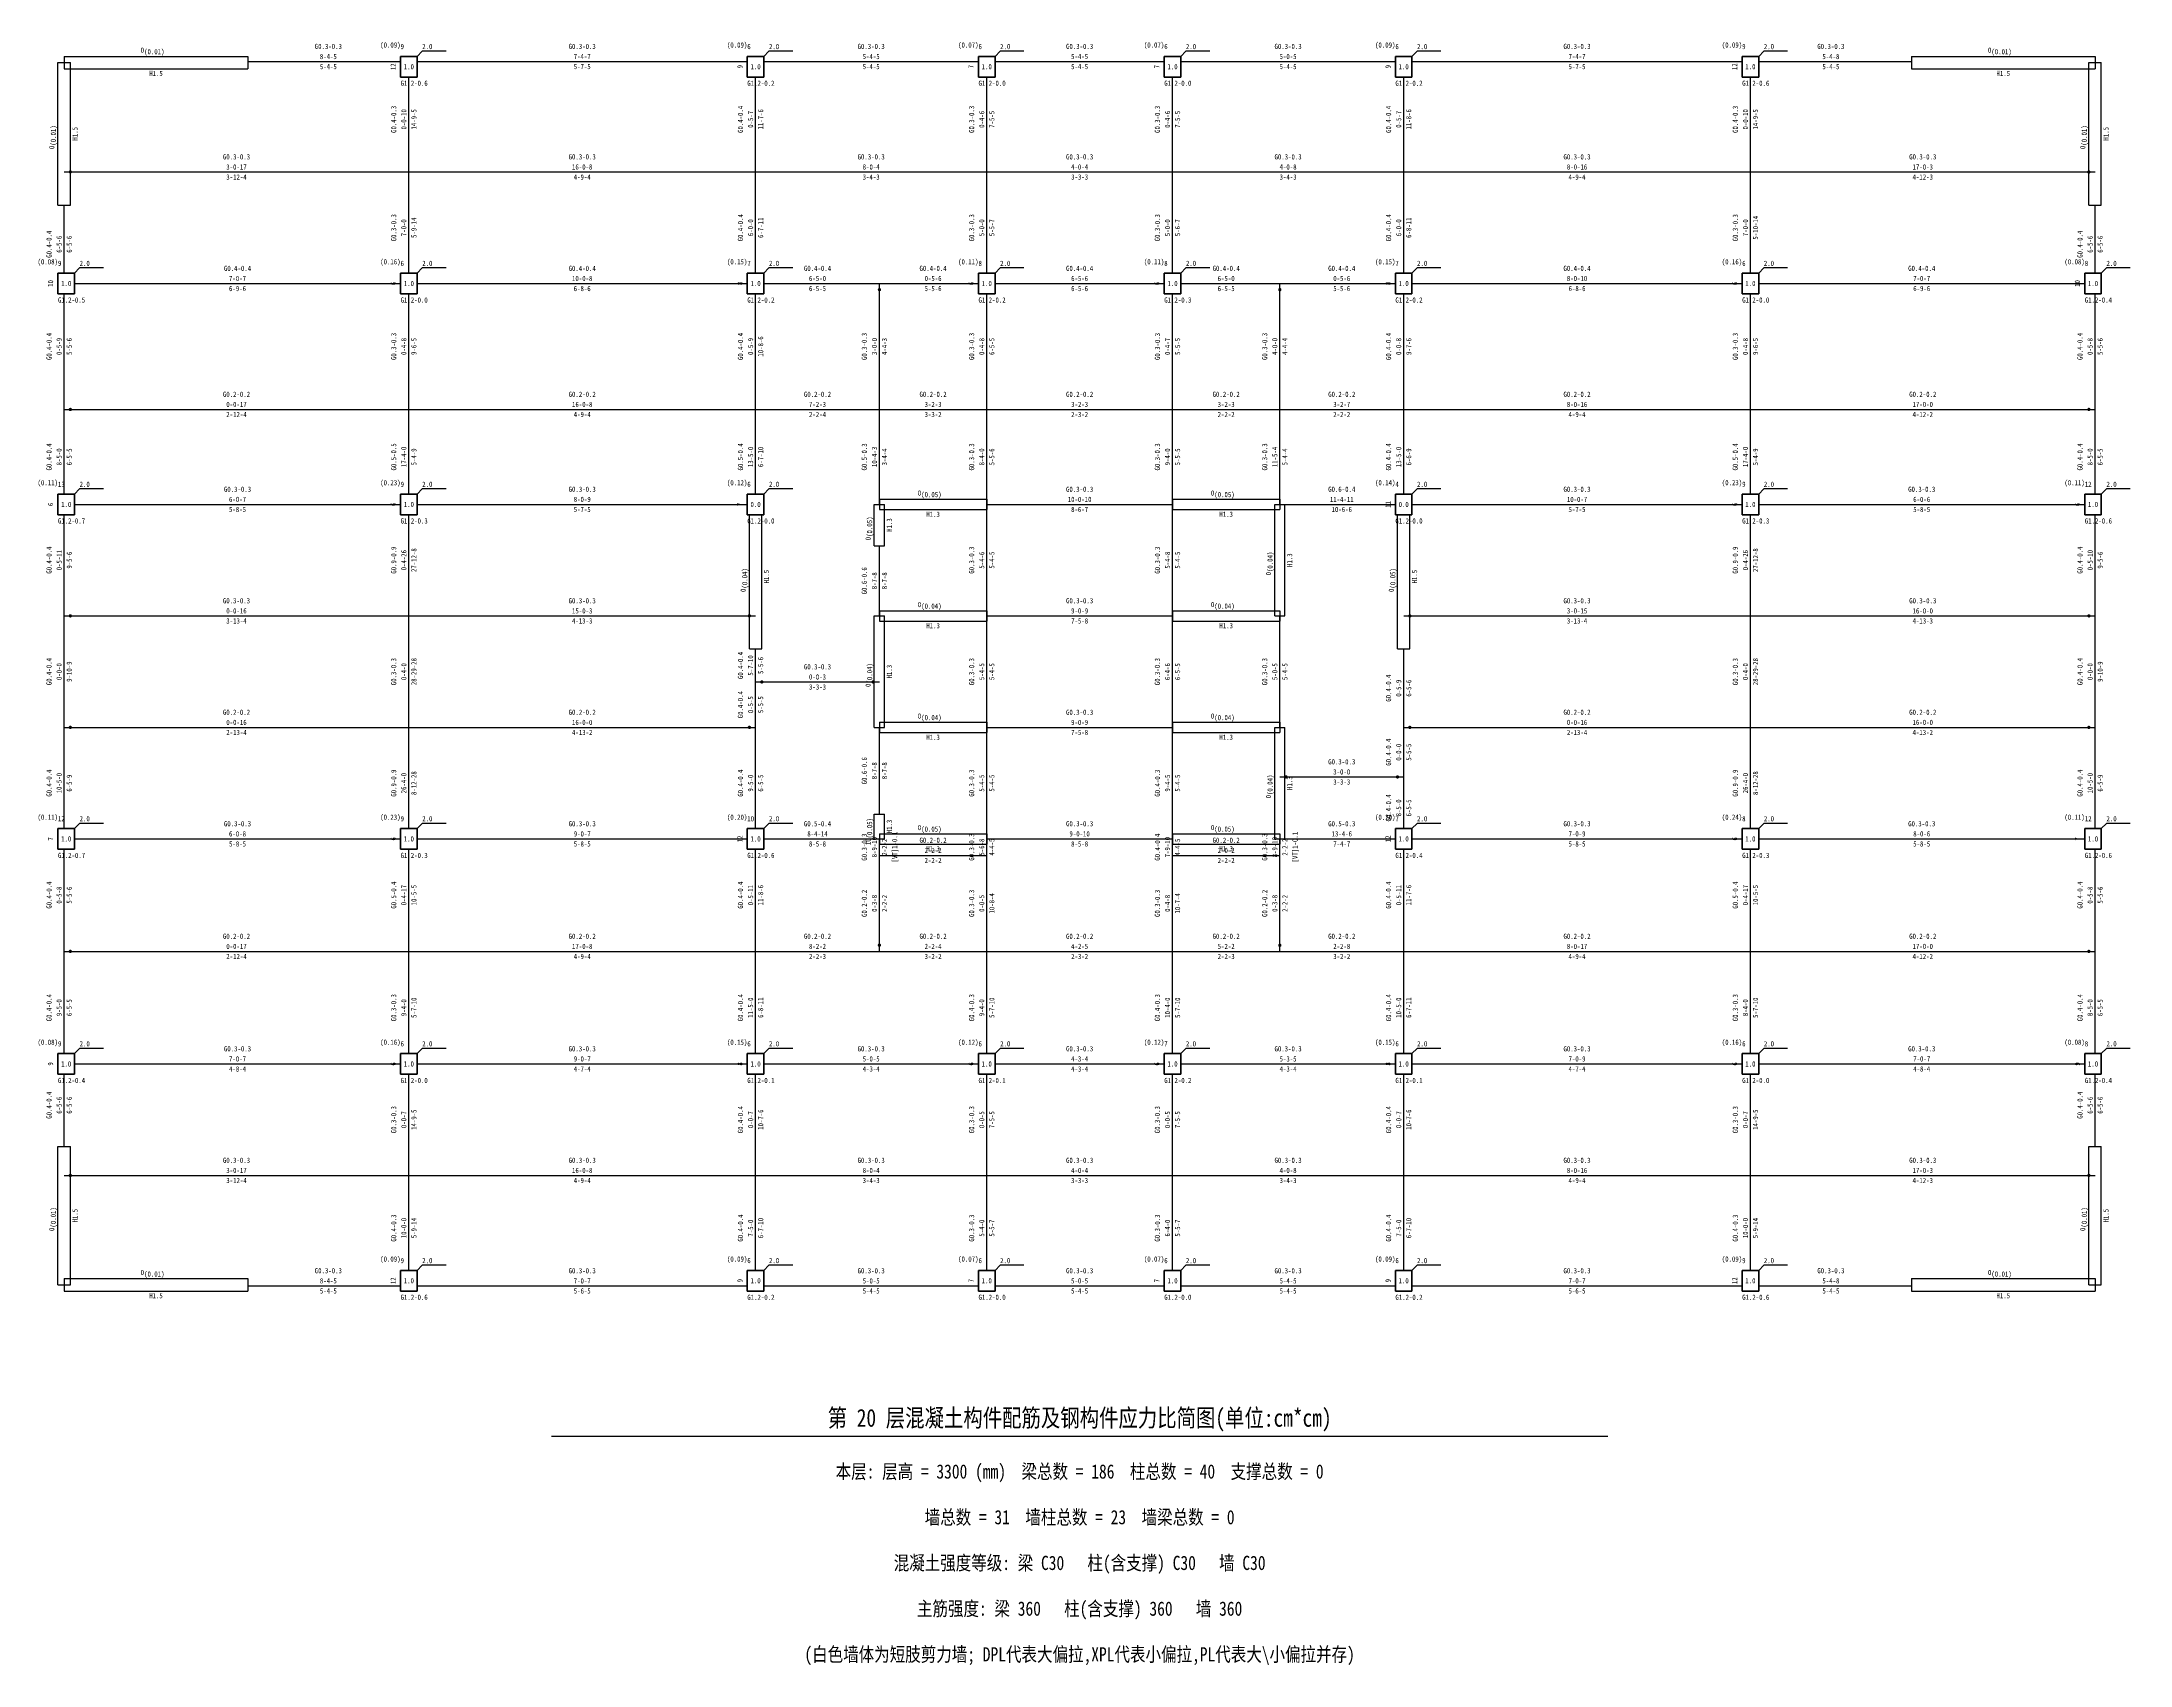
# Model space of a CAD drawing. Header units: millimetres. Extents: x 11.1 to 61.7, y 2.4 to 41.8.
import ezdxf
from ezdxf.enums import TextEntityAlignment as Align

# ---------------------------------------------------------------- set-up
doc = ezdxf.new("R2010")
doc.units = ezdxf.units.MM
for name, color, linetype, lineweight in [('层15100', 134, 'Continuous', 25), ('层15101', 52, 'Continuous', 25), ('层15103', 84, 'Continuous', 25), ('层15202', 7, 'Continuous', 25), ('层15220', 4, 'Continuous', 25), ('层15221', 2, 'Continuous', 25), ('层15223', 3, 'Continuous', 25)]:
    doc.layers.add(name, color=color, linetype=linetype, lineweight=lineweight)
doc.styles.add('宋体', font='宋体')

msp = doc.modelspace()

# ---------------------------------------------------------------- linework, layer by layer
at = {"layer": '层15100'}
for p, q in [((16.1, 41.274), (19.8, 41.274)), ((20.2, 41.275), (28.2, 41.275)), ((28.6, 41.275), (33.8, 41.275)), ((34.2, 41.275), (38.3, 41.275)), ((38.7, 41.275), (43.9, 41.275)), ((44.3, 41.275), (52.3, 41.275)), ((52.7, 41.274), (56.4, 41.274)), ((20, 38.6), (20, 40.9)), ((28.4, 38.6), (28.4, 40.9)), ((34, 38.6), (34, 40.9)), ((38.5, 38.6), (38.5, 40.9)), ((44.1, 38.6), (44.1, 40.9)), ((52.5, 38.6), (52.5, 40.9)), ((11.65, 38.6), (20, 38.6)), ((20, 36.15), (20, 38.6)), ((20, 38.6), (28.4, 38.6)), ((28.4, 36.15), (28.4, 38.6)), ((28.4, 38.6), (34, 38.6)), ((34, 36.15), (34, 38.6)), ((34, 38.6), (38.5, 38.6)), ((38.5, 36.15), (38.5, 38.6)), ((38.5, 38.6), (44.1, 38.6)), ((44.1, 36.15), (44.1, 38.6)), ((44.1, 38.6), (52.5, 38.6)), ((52.5, 36.15), (52.5, 38.6)), ((52.5, 38.6), (60.85, 38.6)), ((11.65, 32.85), (11.651, 35.65)), ((11.9, 35.9), (19.8, 35.9)), ((20, 32.85), (20, 35.65)), ((20.2, 35.9), (28.2, 35.9)), ((28.4, 32.85), (28.4, 35.65)), ((28.6, 35.9), (31.4, 35.9)), ((31.4, 35.9), (33.8, 35.9)), ((34, 32.85), (34, 35.65)), ((34.2, 35.9), (38.3, 35.9)), ((38.5, 32.85), (38.5, 35.65)), ((38.7, 35.9), (41.1, 35.9)), ((41.1, 35.9), (43.9, 35.9)), ((44.1, 32.85), (44.1, 35.65)), ((44.3, 35.9), (52.3, 35.9)), ((52.5, 32.85), (52.5, 35.65)), ((52.7, 35.9), (60.6, 35.9)), ((60.85, 32.85), (60.85, 35.65)), ((11.651, 30.8), (11.65, 32.85)), ((20, 30.8), (20, 32.85)), ((28.4, 30.8), (28.4, 32.85)), ((34, 30.55), (34, 32.85)), ((38.5, 30.55), (38.5, 32.85)), ((44.1, 30.8), (44.1, 32.85)), ((52.5, 30.8), (52.5, 32.85)), ((60.85, 30.8), (60.85, 32.85)), ((11.9, 30.55), (19.8, 30.55)), ((20.2, 30.55), (28.2, 30.55)), ((34, 27.85), (34, 30.55)), ((34, 30.55), (38.5, 30.55)), ((38.5, 27.85), (38.5, 30.55)), ((41.1, 30.55), (43.9, 30.55)), ((44.3, 30.55), (52.3, 30.55)), ((52.7, 30.55), (60.6, 30.55)), ((11.65, 27.85), (11.651, 30.3)), ((20, 27.85), (20, 30.3)), ((52.5, 27.85), (52.5, 30.3)), ((60.85, 27.85), (60.85, 30.3)), ((11.65, 25.15), (11.65, 27.85)), ((20, 25.15), (20, 27.85)), ((34, 25.15), (34, 27.85)), ((34, 27.85), (38.5, 27.85)), ((38.5, 25.15), (38.5, 27.85)), ((52.5, 25.15), (52.5, 27.85)), ((60.85, 25.15), (60.85, 27.85)), ((28.4, 26.25), (28.4, 27.05)), ((44.1, 25.15), (44.1, 27.05)), ((28.4, 25.15), (28.4, 26.25)), ((11.651, 22.7), (11.65, 25.15)), ((20, 22.7), (20, 25.15)), ((28.4, 22.7), (28.4, 25.15)), ((34, 22.45), (34, 25.15)), ((34, 25.15), (38.5, 25.15)), ((38.5, 22.45), (38.5, 25.15)), ((44.1, 23.95), (44.1, 25.15)), ((52.5, 22.7), (52.5, 25.15)), ((60.85, 22.7), (60.85, 25.15)), ((44.1, 22.7), (44.1, 23.95)), ((11.9, 22.45), (19.8, 22.45)), ((20.2, 22.45), (28.2, 22.45)), ((28.6, 22.45), (31.4, 22.45)), ((34, 22.05), (34, 22.45)), ((34, 22.45), (38.5, 22.45)), ((38.5, 22.05), (38.5, 22.45)), ((41.1, 22.45), (43.9, 22.45)), ((44.3, 22.45), (52.3, 22.45)), ((52.7, 22.45), (60.6, 22.45)), ((11.65, 19.725), (11.651, 22.2)), ((20, 19.725), (20, 22.2)), ((28.4, 19.725), (28.4, 22.2)), ((34, 19.725), (34, 22.05)), ((38.5, 19.725), (38.5, 22.05)), ((44.1, 19.725), (44.1, 22.2)), ((52.5, 19.725), (52.5, 22.2)), ((60.85, 19.725), (60.85, 22.2)), ((11.651, 17.25), (11.65, 19.725)), ((20, 17.25), (20, 19.725)), ((28.4, 17.25), (28.4, 19.725)), ((34, 17.25), (34, 19.725)), ((38.5, 17.25), (38.5, 19.725)), ((44.1, 17.25), (44.1, 19.725)), ((52.5, 17.25), (52.5, 19.725)), ((60.85, 17.25), (60.85, 19.725)), ((11.9, 17), (19.8, 17)), ((20, 14.3), (20, 16.75)), ((20.2, 17), (28.2, 17)), ((28.4, 14.3), (28.4, 16.75)), ((28.6, 17), (33.8, 17)), ((34, 14.3), (34, 16.75)), ((34.2, 17), (38.3, 17)), ((38.5, 14.3), (38.5, 16.75)), ((38.7, 17), (43.9, 17)), ((44.1, 14.3), (44.1, 16.75)), ((44.3, 17), (52.3, 17)), ((52.5, 14.3), (52.5, 16.75)), ((52.7, 17), (60.6, 17)), ((11.65, 14.3), (20, 14.3)), ((20, 12), (20, 14.3)), ((20, 14.3), (28.4, 14.3)), ((28.4, 12), (28.4, 14.3)), ((28.4, 14.3), (34, 14.3)), ((34, 12), (34, 14.3)), ((34, 14.3), (38.5, 14.3)), ((38.5, 12), (38.5, 14.3)), ((38.5, 14.3), (44.1, 14.3)), ((44.1, 12), (44.1, 14.3)), ((44.1, 14.3), (52.5, 14.3)), ((52.5, 12), (52.5, 14.3)), ((52.5, 14.3), (60.85, 14.3)), ((16.1, 11.626), (19.8, 11.625)), ((20.2, 11.625), (28.2, 11.625)), ((28.6, 11.625), (33.8, 11.625)), ((34.2, 11.625), (38.3, 11.625)), ((38.7, 11.625), (43.9, 11.625)), ((44.3, 11.625), (52.3, 11.625)), ((52.7, 11.625), (56.4, 11.626))]:
    msp.add_line(p, q, dxfattribs=at)
at = {"layer": '层15100', "color": 2}
for p, q in [((11.651, 36.15), (11.65, 37.8)), ((60.85, 36.15), (60.85, 37.8)), ((31.4, 27.85), (31.4, 29.55)), ((41.1, 25.15), (41.1, 27.85)), ((31.4, 23.05), (31.4, 25.15)), ((11.65, 15), (11.651, 16.75)), ((60.85, 15), (60.85, 16.75))]:
    msp.add_line(p, q, dxfattribs=at)
at = {"layer": '层15100', "color": 4}
for p, q in [((31.4, 32.85), (31.4, 35.9)), ((41.1, 32.85), (41.1, 35.9)), ((11.65, 32.85), (20, 32.85)), ((20, 32.85), (28.4, 32.85)), ((28.4, 32.85), (31.4, 32.85)), ((31.4, 30.55), (31.4, 32.85)), ((31.4, 32.85), (34, 32.85)), ((34, 32.85), (38.5, 32.85)), ((38.5, 32.85), (41.1, 32.85)), ((41.1, 30.55), (41.1, 32.85)), ((41.1, 32.85), (44.1, 32.85)), ((44.1, 32.85), (52.5, 32.85)), ((52.5, 32.85), (60.85, 32.85)), ((11.65, 27.85), (20, 27.85)), ((20, 27.85), (28.4, 27.85)), ((44.1, 27.85), (52.5, 27.85)), ((52.5, 27.85), (60.85, 27.85)), ((28.4, 26.25), (31.4, 26.25)), ((11.65, 25.15), (20, 25.15)), ((20, 25.15), (28.4, 25.15)), ((44.1, 25.15), (52.5, 25.15)), ((52.5, 25.15), (60.85, 25.15)), ((41.1, 23.95), (44.1, 23.95)), ((31.4, 22.05), (31.4, 22.45)), ((41.1, 22.05), (41.1, 22.45)), ((31.4, 19.725), (31.4, 22.05)), ((31.4, 22.05), (34, 22.05)), ((38.5, 22.05), (41.1, 22.05)), ((41.1, 19.725), (41.1, 22.05)), ((11.65, 19.725), (20, 19.725)), ((20, 19.725), (28.4, 19.725)), ((28.4, 19.725), (31.4, 19.725)), ((31.4, 19.725), (34, 19.725)), ((34, 19.725), (38.5, 19.725)), ((38.5, 19.725), (41.1, 19.725)), ((41.1, 19.725), (44.1, 19.725)), ((44.1, 19.725), (52.5, 19.725)), ((52.5, 19.725), (60.85, 19.725))]:
    msp.add_line(p, q, dxfattribs=at)
at = {"layer": '层15100', "color": 1, "linetype": 'Continuous', "const_width": 0.04}
for points in [[(11.82, 38.6, 1), (11.78, 38.6, 1)], [(60.72, 38.6, 1), (60.68, 38.6, 1)], [(31.42, 35.75, 1), (31.38, 35.75, 1)], [(41.12, 35.75, 1), (41.08, 35.75, 1)], [(11.82, 32.85, 1), (11.78, 32.85, 1)], [(60.72, 32.85, 1), (60.68, 32.85, 1)], [(11.82, 27.85, 1), (11.78, 27.85, 1)], [(28.27, 27.85, 1), (28.23, 27.85, 1)], [(44.27, 27.85, 1), (44.23, 27.85, 1)], [(60.72, 27.85, 1), (60.68, 27.85, 1)], [(28.57, 26.25, 1), (28.53, 26.25, 1)], [(31.27, 26.25, 1), (31.23, 26.25, 1)], [(11.82, 25.15, 1), (11.78, 25.15, 1)], [(28.27, 25.15, 1), (28.23, 25.15, 1)], [(44.27, 25.15, 1), (44.23, 25.15, 1)], [(60.72, 25.15, 1), (60.68, 25.15, 1)], [(41.27, 23.95, 1), (41.23, 23.95, 1)], [(43.97, 23.95, 1), (43.93, 23.95, 1)], [(11.82, 19.725, 1), (11.78, 19.725, 1)], [(31.42, 19.875, 1), (31.38, 19.875, 1)], [(41.12, 19.875, 1), (41.08, 19.875, 1)], [(60.72, 19.725, 1), (60.68, 19.725, 1)], [(11.82, 14.3, 1), (11.78, 14.3, 1)], [(60.72, 14.3, 1), (60.68, 14.3, 1)]]:
    msp.add_lwpolyline(points, format="xyb", close=True, dxfattribs=at)
at = {"layer": '层15103'}
for p, q in [((11.5, 38.6), (11.5, 41.25)), ((11.5, 41.25), (11.8, 41.25)), ((11.65, 41.4), (16.1, 41.4)), ((11.65, 41.4), (11.65, 41.1)), ((11.65, 41.1), (16.1, 41.1)), ((11.8, 38.6), (11.8, 41.25)), ((16.1, 41.4), (16.1, 41.1)), ((56.4, 41.4), (60.85, 41.4)), ((56.4, 41.4), (56.4, 41.1)), ((56.4, 41.1), (60.85, 41.1)), ((60.7, 38.6), (60.7, 41.25)), ((60.7, 41.25), (61, 41.25)), ((60.85, 41.4), (60.85, 41.1)), ((61, 38.6), (61, 41.25)), ((11.5, 37.8), (11.5, 38.6)), ((11.8, 37.8), (11.8, 38.6)), ((60.7, 37.8), (60.7, 38.6)), ((61, 37.8), (61, 38.6)), ((11.5, 37.8), (11.8, 37.8)), ((60.7, 37.8), (61, 37.8)), ((31.275, 29.55), (31.275, 30.55)), ((31.275, 30.55), (31.525, 30.55)), ((31.4, 30.675), (34, 30.675)), ((31.4, 30.675), (31.4, 30.425)), ((31.4, 30.425), (34, 30.425)), ((31.525, 29.55), (31.525, 30.55)), ((34, 30.675), (34, 30.425)), ((38.5, 30.675), (41.1, 30.675)), ((38.5, 30.675), (38.5, 30.425)), ((38.5, 30.425), (41.1, 30.425)), ((40.975, 27.85), (40.975, 30.55)), ((40.975, 30.55), (41.225, 30.55)), ((41.1, 30.675), (41.1, 30.425)), ((41.225, 27.85), (41.225, 30.55)), ((28.25, 27.85), (28.25, 30.3)), ((28.55, 27.85), (28.55, 30.3)), ((43.95, 27.85), (43.95, 30.3)), ((44.25, 27.85), (44.25, 30.3)), ((31.275, 29.55), (31.525, 29.55)), ((28.25, 27.05), (28.25, 27.85)), ((28.55, 27.05), (28.55, 27.85)), ((31.275, 26.25), (31.275, 27.85)), ((31.275, 27.85), (31.525, 27.85)), ((31.4, 27.975), (34, 27.975)), ((31.4, 27.975), (31.4, 27.725)), ((31.525, 26.25), (31.525, 27.85)), ((34, 27.975), (34, 27.725)), ((38.5, 27.975), (41.1, 27.975)), ((38.5, 27.975), (38.5, 27.725)), ((40.975, 27.85), (41.225, 27.85)), ((41.1, 27.975), (41.1, 27.725)), ((43.95, 27.05), (43.95, 27.85)), ((44.25, 27.05), (44.25, 27.85)), ((31.4, 27.725), (34, 27.725)), ((38.5, 27.725), (41.1, 27.725)), ((28.25, 27.05), (28.55, 27.05)), ((43.95, 27.05), (44.25, 27.05)), ((31.275, 25.15), (31.275, 26.25)), ((31.525, 25.15), (31.525, 26.25)), ((31.275, 25.15), (31.525, 25.15)), ((31.4, 25.275), (34, 25.275)), ((31.4, 25.275), (31.4, 25.025)), ((31.4, 25.025), (34, 25.025)), ((34, 25.275), (34, 25.025)), ((38.5, 25.275), (41.1, 25.275)), ((38.5, 25.275), (38.5, 25.025)), ((38.5, 25.025), (41.1, 25.025)), ((40.975, 23.95), (40.975, 25.15)), ((40.975, 25.15), (41.225, 25.15)), ((41.1, 25.275), (41.1, 25.025)), ((41.225, 23.95), (41.225, 25.15)), ((40.975, 22.45), (40.975, 23.95)), ((41.225, 22.45), (41.225, 23.95)), ((31.275, 22.45), (31.275, 23.05)), ((31.275, 23.05), (31.525, 23.05)), ((31.525, 22.45), (31.525, 23.05)), ((31.275, 22.45), (31.525, 22.45)), ((31.4, 22.575), (34, 22.575)), ((31.4, 22.575), (31.4, 22.325)), ((31.4, 22.325), (34, 22.325)), ((34, 22.575), (34, 22.325)), ((38.5, 22.575), (41.1, 22.575)), ((38.5, 22.575), (38.5, 22.325)), ((38.5, 22.325), (41.1, 22.325)), ((40.975, 22.45), (41.225, 22.45)), ((41.1, 22.575), (41.1, 22.325)), ((11.5, 14.3), (11.5, 15)), ((11.5, 15), (11.8, 15)), ((11.8, 14.3), (11.8, 15)), ((60.7, 14.3), (60.7, 15)), ((60.7, 15), (61, 15)), ((61, 14.3), (61, 15)), ((11.5, 11.65), (11.5, 14.3)), ((11.8, 11.65), (11.8, 14.3)), ((60.7, 11.65), (60.7, 14.3)), ((61, 11.65), (61, 14.3)), ((11.5, 11.65), (11.8, 11.65)), ((11.65, 11.8), (16.1, 11.8)), ((11.65, 11.8), (11.65, 11.5)), ((16.1, 11.8), (16.1, 11.5)), ((56.4, 11.8), (60.85, 11.8)), ((56.4, 11.8), (56.4, 11.5)), ((60.7, 11.65), (61, 11.65)), ((60.85, 11.8), (60.85, 11.5)), ((11.65, 11.5), (16.1, 11.5)), ((56.4, 11.5), (60.85, 11.5))]:
    msp.add_line(p, q, dxfattribs=at)
at = {"layer": '层15202'}
msp.add_line((23.458, 7.986), (49.042, 7.986), dxfattribs=at)
at = {"layer": '层15221'}
for p, q in [((20.2, 41.4), (20.325, 41.525)), ((20.901, 41.525), (20.325, 41.525)), ((28.6, 41.4), (28.725, 41.525)), ((29.301, 41.525), (28.725, 41.525)), ((34.2, 41.4), (34.325, 41.525)), ((34.901, 41.525), (34.325, 41.525)), ((38.7, 41.4), (38.825, 41.525)), ((39.401, 41.525), (38.825, 41.525)), ((44.3, 41.4), (44.425, 41.525)), ((45.001, 41.525), (44.425, 41.525)), ((52.7, 41.4), (52.825, 41.525)), ((53.401, 41.525), (52.825, 41.525)), ((11.9, 36.15), (12.025, 36.275)), ((12.601, 36.275), (12.025, 36.275)), ((20.2, 36.15), (20.325, 36.275)), ((20.901, 36.275), (20.325, 36.275)), ((28.6, 36.15), (28.725, 36.275)), ((29.301, 36.275), (28.725, 36.275)), ((34.2, 36.15), (34.325, 36.275)), ((34.901, 36.275), (34.325, 36.275)), ((38.7, 36.15), (38.825, 36.275)), ((39.401, 36.275), (38.825, 36.275)), ((44.3, 36.15), (44.425, 36.275)), ((45.001, 36.275), (44.425, 36.275)), ((52.7, 36.15), (52.825, 36.275)), ((53.401, 36.275), (52.825, 36.275)), ((61, 36.15), (61.125, 36.275)), ((61.701, 36.275), (61.125, 36.275)), ((11.9, 30.8), (12.025, 30.925)), ((12.601, 30.925), (12.025, 30.925)), ((20.2, 30.8), (20.325, 30.925)), ((20.901, 30.925), (20.325, 30.925)), ((28.6, 30.8), (28.725, 30.925)), ((29.301, 30.925), (28.725, 30.925)), ((44.3, 30.8), (44.425, 30.925)), ((45.001, 30.925), (44.425, 30.925)), ((52.7, 30.8), (52.825, 30.925)), ((53.401, 30.925), (52.825, 30.925)), ((61, 30.8), (61.125, 30.925)), ((61.701, 30.925), (61.125, 30.925)), ((11.9, 22.7), (12.025, 22.825)), ((12.601, 22.825), (12.025, 22.825)), ((20.2, 22.7), (20.325, 22.825)), ((20.901, 22.825), (20.325, 22.825)), ((28.6, 22.7), (28.725, 22.825)), ((29.301, 22.825), (28.725, 22.825)), ((44.3, 22.7), (44.425, 22.825)), ((45.001, 22.825), (44.425, 22.825)), ((52.7, 22.7), (52.825, 22.825)), ((53.401, 22.825), (52.825, 22.825)), ((61, 22.7), (61.125, 22.825)), ((61.701, 22.825), (61.125, 22.825)), ((11.9, 17.25), (12.025, 17.375)), ((12.601, 17.375), (12.025, 17.375)), ((20.2, 17.25), (20.325, 17.375)), ((20.901, 17.375), (20.325, 17.375)), ((28.6, 17.25), (28.725, 17.375)), ((29.301, 17.375), (28.725, 17.375)), ((34.2, 17.25), (34.325, 17.375)), ((34.901, 17.375), (34.325, 17.375)), ((38.7, 17.25), (38.825, 17.375)), ((39.401, 17.375), (38.825, 17.375)), ((44.3, 17.25), (44.425, 17.375)), ((45.001, 17.375), (44.425, 17.375)), ((52.7, 17.25), (52.825, 17.375)), ((53.401, 17.375), (52.825, 17.375)), ((61, 17.25), (61.125, 17.375)), ((61.701, 17.375), (61.125, 17.375)), ((20.2, 12), (20.325, 12.125)), ((20.901, 12.125), (20.325, 12.125)), ((28.6, 12), (28.725, 12.125)), ((29.301, 12.125), (28.725, 12.125)), ((34.2, 12), (34.325, 12.125)), ((34.901, 12.125), (34.325, 12.125)), ((38.7, 12), (38.825, 12.125)), ((39.401, 12.125), (38.825, 12.125)), ((44.3, 12), (44.425, 12.125)), ((45.001, 12.125), (44.425, 12.125)), ((52.7, 12), (52.825, 12.125)), ((53.401, 12.125), (52.825, 12.125))]:
    msp.add_line(p, q, dxfattribs=at)

# ---------------------------------------------------------------- texts
at = {"layer": '层15202', "style": '宋体', "width": 0.8}
for s, height, p in [('第 20 层混凝土构件配筋及钢构件应力比简图(单位:cm*cm)', 0.4305, (36.25, 8.085)), ('本层: 层高 = 3300 (mm)  梁总数 = 186  柱总数 = 40  支撑总数 = 0', 0.3444, (36.25, 6.855)), ('墙总数 = 31  墙柱总数 = 23  墙梁总数 = 0', 0.3444, (36.25, 5.748)), ('混凝土强度等级: 梁 C30   柱(含支撑) C30   墙 C30', 0.3444, (36.25, 4.641)), ('主筋强度: 梁 360   柱(含支撑) 360   墙 360', 0.3444, (36.25, 3.534)), (' (白色墙体为短肢剪力墙; DPL代表大偏拉,XPL代表小偏拉,PL代表大\\小偏拉并存) ', 0.3444, (36.25, 2.427))]:
    msp.add_text(s, height=height, dxfattribs=at).set_placement(p, align=Align.BOTTOM_CENTER)
at = {"layer": '层15220', "style": '宋体', "width": 0.8}
for s, p in [('G0.3-0.3', (18.05, 41.641)), ('G0.3-0.3', (24.2, 41.642)), ('G0.3-0.3', (31.2, 41.642)), ('G0.3-0.3', (36.25, 41.642)), ('G0.3-0.3', (41.3, 41.642)), ('G0.3-0.3', (48.3, 41.642)), ('G0.3-0.3', (54.45, 41.641)), ('5-4-5', (18.05, 41.152)), ('8-4-5', (18.05, 41.396)), ('5-7-5', (24.2, 41.153)), ('7-4-7', (24.2, 41.397)), ('5-4-5', (31.2, 41.397)), ('5-4-5', (31.2, 41.153)), ('5-4-5', (36.25, 41.397)), ('5-4-5', (36.25, 41.153)), ('5-0-5', (41.3, 41.397)), ('5-4-5', (41.3, 41.153)), ('5-7-5', (48.3, 41.153)), ('7-4-7', (48.3, 41.397)), ('5-4-8', (54.45, 41.396)), ('5-4-5', (54.45, 41.152)), ('G0.3-0.3', (15.825, 38.967)), ('G0.3-0.3', (24.2, 38.967)), ('G0.3-0.3', (31.2, 38.967)), ('G0.3-0.3', (36.25, 38.967)), ('G0.3-0.3', (41.3, 38.967)), ('G0.3-0.3', (48.3, 38.967)), ('G0.3-0.3', (56.675, 38.967)), ('3-0-17', (15.825, 38.722)), ('3-12-4', (15.825, 38.478)), ('16-0-8', (24.2, 38.722)), ('4-9-4', (24.2, 38.478)), ('3-4-3', (31.2, 38.478)), ('8-0-4', (31.2, 38.722)), ('4-0-4', (36.25, 38.722)), ('3-3-3', (36.25, 38.478)), ('4-0-8', (41.3, 38.722)), ('3-4-3', (41.3, 38.478)), ('8-0-16', (48.3, 38.722)), ('4-9-4', (48.3, 38.478)), ('4-12-3', (56.675, 38.478)), ('17-0-3', (56.675, 38.722)), ('G0.4-0.4', (15.85, 36.267)), ('7-0-7', (15.85, 36.022)), ('G0.4-0.4', (24.2, 36.267)), ('10-0-8', (24.2, 36.022)), ('G0.4-0.4', (29.9, 36.267)), ('6-5-0', (29.9, 36.022)), ('G0.4-0.4', (32.7, 36.267)), ('0-5-6', (32.7, 36.022)), ('G0.4-0.4', (36.25, 36.267)), ('6-5-6', (36.25, 36.022)), ('G0.4-0.4', (39.8, 36.267)), ('6-5-0', (39.8, 36.022)), ('G0.4-0.4', (42.6, 36.267)), ('0-5-6', (42.6, 36.022)), ('G0.4-0.4', (48.3, 36.267)), ('8-0-10', (48.3, 36.022)), ('G0.4-0.4', (56.65, 36.267)), ('7-0-7', (56.65, 36.022)), ('6-9-6', (15.85, 35.778)), ('6-8-6', (24.2, 35.778)), ('6-5-5', (29.9, 35.778)), ('5-5-6', (32.7, 35.778)), ('6-5-6', (36.25, 35.778)), ('6-5-5', (39.8, 35.778)), ('5-5-6', (42.6, 35.778)), ('6-8-6', (48.3, 35.778)), ('6-9-6', (56.65, 35.778)), ('G0.2-0.2', (15.825, 33.217)), ('0-0-17', (15.825, 32.972)), ('G0.2-0.2', (24.2, 33.217)), ('16-0-8', (24.2, 32.972)), ('G0.2-0.2', (29.9, 33.217)), ('7-2-3', (29.9, 32.972)), ('G0.2-0.2', (32.7, 33.217)), ('3-2-3', (32.7, 32.972)), ('G0.2-0.2', (36.25, 33.217)), ('3-2-3', (36.25, 32.972)), ('G0.2-0.2', (39.8, 33.217)), ('3-2-3', (39.8, 32.972)), ('G0.2-0.2', (42.6, 33.217)), ('3-2-7', (42.6, 32.972)), ('G0.2-0.2', (48.3, 33.217)), ('8-0-16', (48.3, 32.972)), ('G0.2-0.2', (56.675, 33.217)), ('17-0-0', (56.675, 32.972)), ('2-12-4', (15.825, 32.728)), ('4-9-4', (24.2, 32.728)), ('2-2-4', (29.9, 32.728)), ('3-3-2', (32.7, 32.728)), ('2-3-2', (36.25, 32.728)), ('2-2-2', (39.8, 32.728)), ('2-2-2', (42.6, 32.728)), ('4-9-4', (48.3, 32.728)), ('4-12-2', (56.675, 32.728)), ('G0.3-0.3', (15.85, 30.917)), ('G0.3-0.3', (24.2, 30.917)), ('G0.3-0.3', (36.25, 30.917)), ('G0.6-0.4', (42.6, 30.917)), ('G0.3-0.3', (48.3, 30.917)), ('G0.3-0.3', (56.65, 30.917)), ('5-8-5', (15.85, 30.428)), ('6-0-7', (15.85, 30.672)), ('5-7-5', (24.2, 30.428)), ('8-0-9', (24.2, 30.672)), ('10-0-10', (36.25, 30.672)), ('8-6-7', (36.25, 30.428)), ('11-4-11', (42.6, 30.672)), ('10-6-6', (42.6, 30.428)), ('10-0-7', (48.3, 30.672)), ('5-7-5', (48.3, 30.428)), ('5-8-5', (56.65, 30.428)), ('6-0-6', (56.65, 30.672)), ('G0.3-0.3', (15.825, 28.217)), ('0-0-16', (15.825, 27.972)), ('G0.3-0.3', (24.2, 28.217)), ('15-0-3', (24.2, 27.972)), ('G0.3-0.3', (36.25, 28.217)), ('9-0-9', (36.25, 27.972)), ('G0.3-0.3', (48.3, 28.217)), ('3-0-15', (48.3, 27.972)), ('G0.3-0.3', (56.675, 28.217)), ('16-0-0', (56.675, 27.972)), ('3-13-4', (15.825, 27.728)), ('4-13-3', (24.2, 27.728)), ('7-5-8', (36.25, 27.728)), ('3-13-4', (48.3, 27.728)), ('4-13-3', (56.675, 27.728)), ('G0.3-0.3', (29.9, 26.617)), ('0-0-3', (29.9, 26.372)), ('3-3-3', (29.9, 26.128)), ('G0.2-0.2', (15.825, 25.517)), ('0-0-16', (15.825, 25.272)), ('G0.2-0.2', (24.2, 25.517)), ('16-0-0', (24.2, 25.272)), ('G0.3-0.3', (36.25, 25.517)), ('9-0-9', (36.25, 25.272)), ('G0.2-0.2', (48.3, 25.517)), ('0-0-16', (48.3, 25.272)), ('G0.2-0.2', (56.675, 25.517)), ('16-0-0', (56.675, 25.272)), ('2-13-4', (15.825, 25.028)), ('4-13-2', (24.2, 25.028)), ('7-5-8', (36.25, 25.028)), ('2-13-4', (48.3, 25.028)), ('4-13-2', (56.675, 25.028)), ('G0.3-0.3', (42.6, 24.317)), ('3-0-0', (42.6, 24.072)), ('3-3-3', (42.6, 23.828)), ('G0.3-0.3', (15.85, 22.817)), ('G0.3-0.3', (24.2, 22.817)), ('G0.5-0.4', (29.9, 22.817)), ('G0.3-0.3', (36.25, 22.817)), ('G0.5-0.3', (42.6, 22.817)), ('G0.3-0.3', (48.3, 22.817)), ('G0.3-0.3', (56.65, 22.817)), ('5-8-5', (15.85, 22.328)), ('6-0-8', (15.85, 22.572)), ('5-8-5', (24.2, 22.328)), ('9-0-7', (24.2, 22.572)), ('8-4-14', (29.9, 22.572)), ('8-5-8', (29.9, 22.328)), ('G0.2-0.2', (32.7, 22.417)), ('9-0-10', (36.25, 22.572)), ('8-5-8', (36.25, 22.328)), ('G0.2-0.2', (39.8, 22.417)), ('13-4-6', (42.6, 22.572)), ('7-4-7', (42.6, 22.328)), ('5-8-5', (48.3, 22.328)), ('7-0-9', (48.3, 22.572)), ('5-8-5', (56.65, 22.328)), ('8-0-6', (56.65, 22.572)), ('2-2-2', (32.7, 22.172)), ('2-2-2', (32.7, 21.928)), ('2-0-2', (39.8, 22.172)), ('2-2-2', (39.8, 21.928)), ('G0.2-0.2', (15.825, 20.092)), ('0-0-17', (15.825, 19.847)), ('G0.2-0.2', (24.2, 20.092)), ('17-0-8', (24.2, 19.847)), ('G0.2-0.2', (29.9, 20.092)), ('8-2-2', (29.9, 19.847)), ('G0.2-0.2', (32.7, 20.092)), ('2-2-4', (32.7, 19.847)), ('G0.2-0.2', (36.25, 20.092)), ('4-2-5', (36.25, 19.847)), ('G0.2-0.2', (39.8, 20.092)), ('5-2-2', (39.8, 19.847)), ('G0.2-0.2', (42.6, 20.092)), ('2-2-8', (42.6, 19.847)), ('G0.2-0.2', (48.3, 20.092)), ('8-0-17', (48.3, 19.847)), ('G0.2-0.2', (56.675, 20.092)), ('17-0-0', (56.675, 19.847)), ('2-12-4', (15.825, 19.603)), ('4-9-4', (24.2, 19.603)), ('2-2-3', (29.9, 19.603)), ('3-2-2', (32.7, 19.603)), ('2-3-2', (36.25, 19.603)), ('2-2-3', (39.8, 19.603)), ('3-2-2', (42.6, 19.603)), ('4-9-4', (48.3, 19.603)), ('4-12-2', (56.675, 19.603)), ('G0.3-0.3', (15.85, 17.367)), ('G0.3-0.3', (24.2, 17.367)), ('G0.3-0.3', (31.2, 17.367)), ('G0.3-0.3', (36.25, 17.367)), ('G0.3-0.3', (41.3, 17.367)), ('G0.3-0.3', (48.3, 17.367)), ('G0.3-0.3', (56.65, 17.367)), ('4-8-4', (15.85, 16.878)), ('7-0-7', (15.85, 17.122)), ('4-7-4', (24.2, 16.878)), ('9-0-7', (24.2, 17.122)), ('5-0-5', (31.2, 17.122)), ('4-3-4', (31.2, 16.878)), ('4-3-4', (36.25, 17.122)), ('4-3-4', (36.25, 16.878)), ('5-3-5', (41.3, 17.122)), ('4-3-4', (41.3, 16.878)), ('4-7-4', (48.3, 16.878)), ('7-0-9', (48.3, 17.122)), ('4-8-4', (56.65, 16.878)), ('7-0-7', (56.65, 17.122)), ('G0.3-0.3', (15.825, 14.667)), ('G0.3-0.3', (24.2, 14.667)), ('G0.3-0.3', (31.2, 14.667)), ('G0.3-0.3', (36.25, 14.667)), ('G0.3-0.3', (41.3, 14.667)), ('G0.3-0.3', (48.3, 14.667)), ('G0.3-0.3', (56.675, 14.667)), ('3-0-17', (15.825, 14.422)), ('3-12-4', (15.825, 14.178)), ('16-0-8', (24.2, 14.422)), ('4-9-4', (24.2, 14.178)), ('3-4-3', (31.2, 14.178)), ('8-0-4', (31.2, 14.422)), ('4-0-4', (36.25, 14.422)), ('3-3-3', (36.25, 14.178)), ('4-0-8', (41.3, 14.422)), ('3-4-3', (41.3, 14.178)), ('8-0-16', (48.3, 14.422)), ('4-9-4', (48.3, 14.178)), ('4-12-3', (56.675, 14.178)), ('17-0-3', (56.675, 14.422)), ('G0.3-0.3', (24.2, 11.992)), ('7-0-7', (24.2, 11.747)), ('G0.3-0.3', (31.2, 11.992)), ('5-0-5', (31.2, 11.747)), ('G0.3-0.3', (36.25, 11.992)), ('5-0-5', (36.25, 11.747)), ('G0.3-0.3', (41.3, 11.992)), ('5-4-5', (41.3, 11.747)), ('G0.3-0.3', (48.3, 11.992)), ('7-0-7', (48.3, 11.747)), ('G0.3-0.3', (54.45, 11.993)), ('5-4-8', (54.45, 11.748)), ('5-6-5', (24.2, 11.503)), ('5-4-5', (31.2, 11.503)), ('5-4-5', (36.25, 11.503)), ('5-4-5', (41.3, 11.503)), ('5-6-5', (48.3, 11.503)), ('5-4-5', (54.45, 11.503))]:
    msp.add_text(s, height=0.126, dxfattribs=at).set_placement(p, align=Align.MIDDLE_CENTER)
for s, rotation, p in [('G0.4-0.3', 89.9997, (19.633, 39.875)), ('0-0-10', 89.9997, (19.878, 39.875)), ('14-9-5', 89.9997, (20.122, 39.875)), ('G0.4-0.4', 89.9997, (28.033, 39.875)), ('0-5-7', 89.9997, (28.278, 39.875)), ('11-7-6', 89.9997, (28.522, 39.875)), ('G0.3-0.3', 89.9997, (33.633, 39.875)), ('0-4-6', 89.9997, (33.878, 39.875)), ('7-5-5', 89.9997, (34.122, 39.875)), ('G0.3-0.3', 89.9997, (38.133, 39.875)), ('0-4-6', 89.9997, (38.378, 39.875)), ('7-5-5', 89.9997, (38.622, 39.875)), ('G0.4-0.4', 89.9997, (43.733, 39.875)), ('0-5-7', 89.9997, (43.978, 39.875)), ('11-8-6', 89.9997, (44.222, 39.875)), ('G0.4-0.3', 89.9997, (52.133, 39.875)), ('0-0-10', 89.9997, (52.378, 39.875)), ('14-9-5', 89.9997, (52.622, 39.875)), ('G0.3-0.3', 89.9997, (19.633, 37.25)), ('5-9-14', 89.9997, (20.122, 37.25)), ('G0.4-0.4', 89.9997, (28.033, 37.25)), ('6-7-11', 89.9997, (28.522, 37.25)), ('G0.3-0.3', 89.9997, (33.633, 37.25)), ('G0.3-0.3', 89.9997, (38.133, 37.25)), ('G0.4-0.4', 89.9997, (43.733, 37.25)), ('6-8-11', 89.9997, (44.222, 37.25)), ('G0.3-0.3', 89.9997, (52.133, 37.25)), ('5-10-14', 89.9997, (52.622, 37.25)), ('G0.4-0.4', 90.0276, (11.283, 36.85)), ('6-5-6', 90.0276, (11.528, 36.85)), ('6-5-6', 90.0276, (11.773, 36.85)), ('7-0-0', 89.9997, (19.878, 37.25)), ('6-0-0', 89.9997, (28.278, 37.25)), ('5-0-0', 89.9997, (33.878, 37.25)), ('5-5-7', 89.9997, (34.122, 37.25)), ('5-0-0', 89.9997, (38.378, 37.25)), ('5-6-7', 89.9997, (38.622, 37.25)), ('6-0-0', 89.9997, (43.978, 37.25)), ('7-0-0', 89.9997, (52.378, 37.25)), ('G0.4-0.4', 89.9997, (60.483, 36.85)), ('6-5-6', 89.9997, (60.728, 36.85)), ('6-5-6', 89.9997, (60.972, 36.85)), ('G0.4-0.4', 89.98, (11.283, 34.375)), ('0-5-9', 89.98, (11.528, 34.375)), ('5-5-6', 89.98, (11.773, 34.375)), ('G0.3-0.3', 89.9997, (19.633, 34.375)), ('0-4-8', 89.9997, (19.878, 34.375)), ('9-6-5', 89.9997, (20.122, 34.375)), ('G0.4-0.4', 89.9997, (28.033, 34.375)), ('0-5-9', 89.9997, (28.278, 34.375)), ('10-8-6', 89.9997, (28.522, 34.375)), ('G0.3-0.3', 89.9997, (31.033, 34.375)), ('3-0-0', 89.9997, (31.278, 34.375)), ('4-4-3', 89.9997, (31.522, 34.375)), ('G0.3-0.3', 89.9997, (33.633, 34.375)), ('0-4-8', 89.9997, (33.878, 34.375)), ('6-5-5', 89.9997, (34.122, 34.375)), ('G0.3-0.3', 89.9997, (38.133, 34.375)), ('0-4-7', 89.9997, (38.378, 34.375)), ('5-5-5', 89.9997, (38.622, 34.375)), ('G0.3-0.3', 89.9997, (40.733, 34.375)), ('4-0-0', 89.9997, (40.978, 34.375)), ('4-4-4', 89.9997, (41.222, 34.375)), ('G0.4-0.4', 89.9997, (43.733, 34.375)), ('0-0-8', 89.9997, (43.978, 34.375)), ('9-7-6', 89.9997, (44.222, 34.375)), ('G0.3-0.3', 89.9997, (52.133, 34.375)), ('0-4-8', 89.9997, (52.378, 34.375)), ('9-6-5', 89.9997, (52.622, 34.375)), ('G0.4-0.4', 89.9997, (60.483, 34.375)), ('0-5-8', 89.9997, (60.728, 34.375)), ('5-5-6', 89.9997, (60.972, 34.375)), ('G0.4-0.4', 90.0276, (11.283, 31.7)), ('G0.5-0.5', 89.9997, (19.633, 31.7)), ('17-4-0', 89.9997, (19.878, 31.7)), ('G0.5-0.4', 89.9997, (28.033, 31.7)), ('13-5-0', 89.9997, (28.278, 31.7)), ('6-7-10', 89.9997, (28.522, 31.7)), ('G0.5-0.3', 89.9997, (31.033, 31.7)), ('10-4-3', 89.9997, (31.278, 31.7)), ('G0.3-0.3', 89.9997, (33.633, 31.7)), ('G0.3-0.3', 89.9997, (38.133, 31.7)), ('G0.3-0.3', 89.9997, (40.733, 31.7)), ('11-5-4', 89.9997, (40.978, 31.7)), ('G0.4-0.4', 89.9997, (43.733, 31.7)), ('13-5-0', 89.9997, (43.978, 31.7)), ('G0.5-0.4', 89.9997, (52.133, 31.7)), ('17-4-0', 89.9997, (52.378, 31.7)), ('G0.4-0.4', 89.9997, (60.483, 31.7)), ('8-5-0', 90.0276, (11.528, 31.7)), ('6-5-5', 90.0276, (11.773, 31.7)), ('5-4-9', 89.9997, (20.122, 31.7)), ('3-4-4', 89.9997, (31.522, 31.7)), ('8-4-0', 89.9997, (33.878, 31.7)), ('5-5-6', 89.9997, (34.122, 31.7)), ('9-4-0', 89.9997, (38.378, 31.7)), ('5-5-5', 89.9997, (38.622, 31.7)), ('5-4-4', 89.9997, (41.222, 31.7)), ('6-6-9', 89.9997, (44.222, 31.7)), ('5-4-9', 89.9997, (52.622, 31.7)), ('8-5-0', 89.9997, (60.728, 31.7)), ('6-5-5', 89.9997, (60.972, 31.7)), ('G0.4-0.4', 89.98, (11.283, 29.2)), ('0-5-11', 89.98, (11.528, 29.2)), ('9-5-6', 89.98, (11.773, 29.2)), ('G0.9-0.9', 89.9997, (19.633, 29.2)), ('0-4-26', 89.9997, (19.878, 29.2)), ('27-12-8', 89.9997, (20.122, 29.2)), ('G0.3-0.3', 89.9997, (33.633, 29.2)), ('5-4-6', 89.9997, (33.878, 29.2)), ('5-4-5', 89.9997, (34.122, 29.2)), ('G0.3-0.3', 89.9997, (38.133, 29.2)), ('5-4-8', 89.9997, (38.378, 29.2)), ('5-4-5', 89.9997, (38.622, 29.2)), ('G0.9-0.9', 89.9997, (52.133, 29.2)), ('0-4-26', 89.9997, (52.378, 29.2)), ('27-12-8', 89.9997, (52.622, 29.2)), ('G0.4-0.4', 89.9997, (60.483, 29.2)), ('0-5-10', 89.9997, (60.728, 29.2)), ('9-5-6', 89.9997, (60.972, 29.2)), ('G0.6-0.6', 89.9997, (31.033, 28.7)), ('8-7-8', 89.9997, (31.278, 28.7)), ('8-7-8', 89.9997, (31.522, 28.7)), ('G0.4-0.4', 89.9997, (28.033, 26.65)), ('5-7-10', 89.9997, (28.278, 26.65)), ('5-5-6', 89.9997, (28.522, 26.65)), ('G0.4-0.4', 89.9997, (11.283, 26.5)), ('0-0-0', 89.9997, (11.528, 26.5)), ('9-10-9', 89.9997, (11.772, 26.5)), ('G0.3-0.3', 89.9997, (19.633, 26.5)), ('0-4-0', 89.9997, (19.878, 26.5)), ('28-29-28', 89.9997, (20.122, 26.5)), ('G0.3-0.3', 89.9997, (33.633, 26.5)), ('5-4-5', 89.9997, (33.878, 26.5)), ('5-4-5', 89.9997, (34.122, 26.5)), ('G0.3-0.3', 89.9997, (38.133, 26.5)), ('6-4-6', 89.9997, (38.378, 26.5)), ('6-5-5', 89.9997, (38.622, 26.5)), ('G0.3-0.3', 89.9997, (40.733, 26.5)), ('5-0-5', 89.9997, (40.978, 26.5)), ('5-4-5', 89.9997, (41.222, 26.5)), ('G0.4-0.4', 89.9997, (43.733, 26.1)), ('G0.3-0.3', 89.9997, (52.133, 26.5)), ('0-4-0', 89.9997, (52.378, 26.5)), ('28-29-28', 89.9997, (52.622, 26.5)), ('G0.4-0.4', 89.9997, (60.483, 26.5)), ('0-0-0', 89.9997, (60.728, 26.5)), ('9-10-9', 89.9997, (60.972, 26.5)), ('G0.4-0.4', 89.9997, (28.033, 25.7)), ('0-5-5', 89.9997, (28.278, 25.7)), ('5-5-5', 89.9997, (28.522, 25.7)), ('0-5-9', 89.9997, (43.978, 26.1)), ('6-5-6', 89.9997, (44.222, 26.1)), ('G0.4-0.4', 89.9997, (43.733, 24.55)), ('G0.6-0.6', 89.9997, (31.033, 24.1)), ('0-0-0', 89.9997, (43.978, 24.55)), ('5-5-5', 89.9997, (44.222, 24.55)), ('G0.4-0.4', 90.0194, (11.283, 23.8)), ('10-5-0', 90.0194, (11.528, 23.8)), ('6-5-9', 90.0194, (11.773, 23.8)), ('G0.9-0.9', 89.9997, (19.633, 23.8)), ('26-4-0', 89.9997, (19.878, 23.8)), ('8-12-28', 89.9997, (20.122, 23.8)), ('G0.4-0.4', 89.9997, (28.033, 23.8)), ('9-5-0', 89.9997, (28.278, 23.8)), ('6-5-5', 89.9997, (28.522, 23.8)), ('8-7-8', 89.9997, (31.278, 24.1)), ('8-7-8', 89.9997, (31.522, 24.1)), ('G0.3-0.3', 89.9997, (33.633, 23.8)), ('5-4-5', 89.9997, (33.878, 23.8)), ('5-4-5', 89.9997, (34.122, 23.8)), ('G0.4-0.3', 89.9997, (38.133, 23.8)), ('9-4-5', 89.9997, (38.378, 23.8)), ('5-4-5', 89.9997, (38.622, 23.8)), ('G0.9-0.9', 89.9997, (52.133, 23.8)), ('26-4-0', 89.9997, (52.378, 23.8)), ('8-12-28', 89.9997, (52.622, 23.8)), ('G0.4-0.4', 89.9997, (60.483, 23.8)), ('10-5-0', 89.9997, (60.728, 23.8)), ('6-5-9', 89.9997, (60.972, 23.8)), ('G0.4-0.4', 89.9997, (43.733, 23.2)), ('8-5-0', 89.9997, (43.978, 23.2)), ('6-5-5', 89.9997, (44.222, 23.2)), ('G0.3-0.3', 89.9997, (31.033, 22.25)), ('8-9-10', 89.9997, (31.278, 22.25)), ('2-2-2', 89.9997, (31.522, 22.25)), ('[VT]1-0.1', 89.9997, (31.767, 22.25)), ('G0.3-0.3', 89.9997, (33.633, 22.25)), ('5-6-8', 89.9997, (33.878, 22.25)), ('4-4-5', 89.9997, (34.122, 22.25)), ('G0.4-0.4', 89.9997, (38.133, 22.25)), ('7-9-10', 89.9997, (38.378, 22.25)), ('4-4-5', 89.9997, (38.622, 22.25)), ('G0.3-0.3', 89.9997, (40.733, 22.25)), ('8-9-10', 89.9997, (40.978, 22.25)), ('2-2-2', 89.9997, (41.222, 22.25)), ('[VT]1-0.1', 89.9997, (41.467, 22.25)), ('G0.4-0.4', 89.98, (11.283, 21.088)), ('0-5-8', 89.98, (11.528, 21.088)), ('5-5-6', 89.98, (11.773, 21.087)), ('G0.5-0.4', 89.9997, (19.633, 21.088)), ('0-4-17', 89.9997, (19.878, 21.088)), ('10-5-5', 89.9997, (20.122, 21.088)), ('G0.4-0.4', 89.9997, (28.033, 21.088)), ('0-5-11', 89.9997, (28.278, 21.088)), ('11-8-6', 89.9997, (28.522, 21.088)), ('G0.4-0.4', 89.9997, (43.733, 21.088)), ('0-5-11', 89.9997, (43.978, 21.088)), ('11-7-6', 89.9997, (44.222, 21.088)), ('G0.5-0.4', 89.9997, (52.133, 21.088)), ('0-4-17', 89.9997, (52.378, 21.088)), ('10-5-5', 89.9997, (52.622, 21.088)), ('G0.4-0.4', 89.9997, (60.483, 21.088)), ('0-5-8', 89.9997, (60.728, 21.088)), ('5-5-6', 89.9997, (60.972, 21.088)), ('G0.2-0.2', 89.9997, (31.033, 20.888)), ('0-3-8', 89.9997, (31.278, 20.888)), ('2-2-2', 89.9997, (31.522, 20.888)), ('G0.3-0.3', 89.9997, (33.633, 20.888)), ('0-0-5', 89.9997, (33.878, 20.888)), ('10-8-4', 89.9997, (34.122, 20.888)), ('G0.3-0.3', 89.9997, (38.133, 20.888)), ('0-4-8', 89.9997, (38.378, 20.888)), ('10-7-4', 89.9997, (38.622, 20.888)), ('G0.2-0.2', 89.9997, (40.733, 20.888)), ('0-3-8', 89.9997, (40.978, 20.888)), ('2-2-2', 89.9997, (41.222, 20.888)), ('G0.4-0.4', 90.0194, (11.283, 18.362)), ('9-5-0', 90.0194, (11.528, 18.362)), ('6-5-5', 90.0194, (11.773, 18.363)), ('G0.3-0.3', 89.9997, (19.633, 18.362)), ('9-4-0', 89.9997, (19.878, 18.362)), ('5-7-10', 89.9997, (20.122, 18.362)), ('G0.4-0.4', 89.9997, (28.033, 18.362)), ('11-5-0', 89.9997, (28.278, 18.362)), ('6-8-11', 89.9997, (28.522, 18.362)), ('G0.4-0.3', 89.9997, (33.633, 18.362)), ('9-4-0', 89.9997, (33.878, 18.362)), ('5-7-10', 89.9997, (34.122, 18.362)), ('G0.4-0.3', 89.9997, (38.133, 18.362)), ('10-4-0', 89.9997, (38.378, 18.362)), ('5-7-10', 89.9997, (38.622, 18.362)), ('G0.4-0.4', 89.9997, (43.733, 18.362)), ('10-5-0', 89.9997, (43.978, 18.362)), ('6-7-11', 89.9997, (44.222, 18.362)), ('G0.3-0.3', 89.9997, (52.133, 18.362)), ('8-4-0', 89.9997, (52.378, 18.362)), ('5-7-10', 89.9997, (52.622, 18.362)), ('G0.4-0.4', 89.9997, (60.483, 18.362)), ('8-5-0', 89.9997, (60.728, 18.362)), ('6-5-5', 89.9997, (60.972, 18.362)), ('G0.4-0.4', 89.9718, (11.283, 16)), ('G0.4-0.4', 89.9997, (60.483, 16)), ('6-5-6', 89.9718, (11.528, 16)), ('6-5-6', 89.9718, (11.773, 16)), ('G0.3-0.3', 89.9997, (19.633, 15.65)), ('0-0-7', 89.9997, (19.878, 15.65)), ('14-9-5', 89.9997, (20.122, 15.65)), ('G0.4-0.4', 89.9997, (28.033, 15.65)), ('0-0-7', 89.9997, (28.278, 15.65)), ('10-7-6', 89.9997, (28.522, 15.65)), ('G0.3-0.3', 89.9997, (33.633, 15.65)), ('0-0-5', 89.9997, (33.878, 15.65)), ('7-5-5', 89.9997, (34.122, 15.65)), ('G0.3-0.3', 89.9997, (38.133, 15.65)), ('0-0-5', 89.9997, (38.378, 15.65)), ('7-5-5', 89.9997, (38.622, 15.65)), ('G0.4-0.4', 89.9997, (43.733, 15.65)), ('0-0-7', 89.9997, (43.978, 15.65)), ('10-7-6', 89.9997, (44.222, 15.65)), ('G0.3-0.3', 89.9997, (52.133, 15.65)), ('0-0-7', 89.9997, (52.378, 15.65)), ('14-9-5', 89.9997, (52.622, 15.65)), ('6-5-6', 89.9997, (60.728, 16)), ('6-5-6', 89.9997, (60.972, 16)), ('G0.4-0.3', 89.9997, (19.633, 13.025)), ('10-0-0', 89.9997, (19.878, 13.025)), ('5-9-14', 89.9997, (20.122, 13.025)), ('G0.4-0.4', 89.9997, (28.033, 13.025)), ('7-5-0', 89.9997, (28.278, 13.025)), ('6-7-10', 89.9997, (28.522, 13.025)), ('G0.3-0.3', 89.9997, (33.633, 13.025)), ('5-4-0', 89.9997, (33.878, 13.025)), ('5-5-7', 89.9997, (34.122, 13.025)), ('G0.3-0.3', 89.9997, (38.133, 13.025)), ('6-4-0', 89.9997, (38.378, 13.025)), ('5-5-7', 89.9997, (38.622, 13.025)), ('G0.4-0.4', 89.9997, (43.733, 13.025)), ('7-5-0', 89.9997, (43.978, 13.025)), ('6-7-10', 89.9997, (44.222, 13.025)), ('G0.4-0.3', 89.9997, (52.133, 13.025)), ('10-0-0', 89.9997, (52.378, 13.025)), ('5-9-14', 89.9997, (52.622, 13.025)), ('G0.3-0.3', -0.0147, (18.05, 11.993)), ('8-4-5', -0.0147, (18.05, 11.748)), ('5-4-5', -0.0147, (18.05, 11.503))]:
    msp.add_text(s, height=0.126, rotation=rotation, dxfattribs=at).set_placement(p, align=Align.MIDDLE_CENTER)
at = {"layer": '层15221', "style": '宋体', "width": 0.8}
for s, p in [('(0.09)', (19.8, 41.575)), ('(0.09)', (28.2, 41.575)), ('(0.07)', (33.8, 41.575)), ('(0.07)', (38.3, 41.575)), ('(0.09)', (43.9, 41.575)), ('(0.09)', (52.3, 41.575)), ('(0.08)', (11.5, 36.325)), ('(0.16)', (19.8, 36.325)), ('(0.15)', (28.2, 36.325)), ('(0.11)', (33.8, 36.325)), ('(0.11)', (38.3, 36.325)), ('(0.15)', (43.9, 36.325)), ('(0.16)', (52.3, 36.325)), ('(0.08)', (60.6, 36.325)), ('(0.11)', (11.5, 30.975)), ('(0.23)', (19.8, 30.975)), ('(0.12)', (28.2, 30.975)), ('(0.14)', (43.9, 30.975)), ('(0.23)', (52.3, 30.975)), ('(0.11)', (60.6, 30.975)), ('(0.11)', (11.5, 22.875)), ('(0.23)', (19.8, 22.875)), ('(0.20)', (28.2, 22.875)), ('(0.20)', (43.9, 22.875)), ('(0.24)', (52.3, 22.875)), ('(0.11)', (60.6, 22.875)), ('(0.08)', (11.5, 17.425)), ('(0.16)', (19.8, 17.425)), ('(0.15)', (28.2, 17.425)), ('(0.12)', (33.8, 17.425)), ('(0.12)', (38.3, 17.425)), ('(0.15)', (43.9, 17.425)), ('(0.16)', (52.3, 17.425)), ('(0.08)', (60.6, 17.425)), ('(0.09)', (19.8, 12.175)), ('(0.09)', (28.2, 12.175)), ('(0.07)', (33.8, 12.175)), ('(0.07)', (38.3, 12.175)), ('(0.09)', (43.9, 12.175)), ('(0.09)', (52.3, 12.175))]:
    msp.add_text(s, height=0.126, dxfattribs=at).set_placement(p, align=Align.BOTTOM_RIGHT)
for s, p in [('9', (19.8, 41.575)), ('2.0', (20.325, 41.575)), ('6', (28.2, 41.575)), ('2.0', (28.725, 41.575)), ('6', (33.8, 41.575)), ('2.0', (34.325, 41.575)), ('6', (38.3, 41.575)), ('2.0', (38.825, 41.575)), ('6', (43.9, 41.575)), ('2.0', (44.425, 41.575)), ('9', (52.3, 41.575)), ('2.0', (52.825, 41.575)), ('9', (11.5, 36.325)), ('2.0', (12.025, 36.325)), ('6', (19.8, 36.325)), ('2.0', (20.325, 36.325)), ('7', (28.2, 36.325)), ('2.0', (28.725, 36.325)), ('8', (33.8, 36.325)), ('2.0', (34.325, 36.325)), ('8', (38.3, 36.325)), ('2.0', (38.825, 36.325)), ('7', (43.9, 36.325)), ('2.0', (44.425, 36.325)), ('6', (52.3, 36.325)), ('2.0', (52.825, 36.325)), ('8', (60.6, 36.325)), ('2.0', (61.125, 36.325)), ('13', (11.5, 30.975)), ('2.0', (12.025, 30.975)), ('9', (19.8, 30.975)), ('2.0', (20.325, 30.975)), ('6', (28.2, 30.975)), ('2.0', (28.725, 30.975)), ('4', (43.9, 30.975)), ('2.0', (44.425, 30.975)), ('9', (52.3, 30.975)), ('2.0', (52.825, 30.975)), ('12', (60.6, 30.975)), ('2.0', (61.125, 30.975)), ('12', (11.5, 22.875)), ('2.0', (12.025, 22.875)), ('9', (19.8, 22.875)), ('2.0', (20.325, 22.875)), ('10', (28.2, 22.875)), ('2.0', (28.725, 22.875)), ('7', (43.9, 22.875)), ('2.0', (44.425, 22.875)), ('8', (52.3, 22.875)), ('2.0', (52.825, 22.875)), ('12', (60.6, 22.875)), ('2.0', (61.125, 22.875)), ('9', (11.5, 17.425)), ('2.0', (12.025, 17.425)), ('6', (19.8, 17.425)), ('2.0', (20.325, 17.425)), ('6', (28.2, 17.425)), ('2.0', (28.725, 17.425)), ('6', (33.8, 17.425)), ('2.0', (34.325, 17.425)), ('7', (38.3, 17.425)), ('2.0', (38.825, 17.425)), ('6', (43.9, 17.425)), ('2.0', (44.425, 17.425)), ('6', (52.3, 17.425)), ('2.0', (52.825, 17.425)), ('8', (60.6, 17.425)), ('2.0', (61.125, 17.425)), ('9', (19.8, 12.175)), ('2.0', (20.325, 12.175)), ('6', (28.2, 12.175)), ('2.0', (28.725, 12.175)), ('6', (33.8, 12.175)), ('2.0', (34.325, 12.175)), ('6', (38.3, 12.175)), ('2.0', (38.825, 12.175)), ('6', (43.9, 12.175)), ('2.0', (44.425, 12.175)), ('9', (52.3, 12.175)), ('2.0', (52.825, 12.175))]:
    msp.add_text(s, height=0.126, dxfattribs=at).set_placement(p)
for s, p in [('12', (19.62, 41.15)), ('9', (28.02, 41.15)), ('7', (33.62, 41.15)), ('7', (38.12, 41.15)), ('9', (43.72, 41.15)), ('12', (52.12, 41.15)), ('10', (11.32, 35.9)), ('6', (19.62, 35.9)), ('8', (28.02, 35.9)), ('6', (33.62, 35.9)), ('6', (38.12, 35.9)), ('8', (43.72, 35.9)), ('6', (52.12, 35.9)), ('10', (60.42, 35.9)), ('6', (11.32, 30.55)), ('6', (19.62, 30.55)), ('7', (28.02, 30.55)), ('11', (43.72, 30.55)), ('6', (52.12, 30.55)), ('6', (60.42, 30.55)), ('7', (11.32, 22.45)), ('6', (19.62, 22.45)), ('12', (28.02, 22.45)), ('12', (43.72, 22.45)), ('6', (52.12, 22.45)), ('7', (60.42, 22.45)), ('9', (11.32, 17)), ('6', (19.62, 17)), ('8', (28.02, 17)), ('6', (33.62, 17)), ('6', (38.12, 17)), ('8', (43.72, 17)), ('6', (52.12, 17)), ('9', (60.42, 17)), ('12', (19.62, 11.75)), ('9', (28.02, 11.75)), ('7', (33.62, 11.75)), ('7', (38.12, 11.75)), ('9', (43.72, 11.75)), ('12', (52.12, 11.75))]:
    msp.add_text(s, height=0.126, rotation=89.9997, dxfattribs=at).set_placement(p, align=Align.MIDDLE_CENTER)
for s, p in [('1.0', (20, 41.15)), ('1.0', (28.4, 41.15)), ('1.0', (34, 41.15)), ('1.0', (38.5, 41.15)), ('1.0', (44.1, 41.15)), ('1.0', (52.5, 41.15)), ('1.0', (11.7, 35.9)), ('1.0', (20, 35.9)), ('1.0', (28.4, 35.9)), ('1.0', (34, 35.9)), ('1.0', (38.5, 35.9)), ('1.0', (44.1, 35.9)), ('1.0', (52.5, 35.9)), ('1.0', (60.8, 35.9)), ('1.0', (11.7, 30.55)), ('1.0', (20, 30.55)), ('0.0', (28.4, 30.55)), ('0.0', (44.1, 30.55)), ('1.0', (52.5, 30.55)), ('1.0', (60.8, 30.55)), ('1.0', (11.7, 22.45)), ('1.0', (20, 22.45)), ('1.0', (28.4, 22.45)), ('1.0', (44.1, 22.45)), ('1.0', (52.5, 22.45)), ('1.0', (60.8, 22.45)), ('1.0', (11.7, 17)), ('1.0', (20, 17)), ('1.0', (28.4, 17)), ('1.0', (34, 17)), ('1.0', (38.5, 17)), ('1.0', (44.1, 17)), ('1.0', (52.5, 17)), ('1.0', (60.8, 17)), ('1.0', (20, 11.75)), ('1.0', (28.4, 11.75)), ('1.0', (34, 11.75)), ('1.0', (38.5, 11.75)), ('1.0', (44.1, 11.75)), ('1.0', (52.5, 11.75))]:
    msp.add_text(s, height=0.126, dxfattribs=at).set_placement(p, align=Align.MIDDLE_CENTER)
for s, p in [('G1.2-0.6', (19.8, 40.75)), ('G1.2-0.2', (28.2, 40.75)), ('G1.2-0.0', (33.8, 40.75)), ('G1.2-0.0', (38.3, 40.75)), ('G1.2-0.2', (43.9, 40.75)), ('G1.2-0.6', (52.3, 40.75)), ('G1.2-0.5', (11.5, 35.5)), ('G1.2-0.0', (19.8, 35.5)), ('G1.2-0.2', (28.2, 35.5)), ('G1.2-0.2', (33.8, 35.5)), ('G1.2-0.3', (38.3, 35.5)), ('G1.2-0.2', (43.9, 35.5)), ('G1.2-0.0', (52.3, 35.5)), ('G1.2-0.4', (60.6, 35.5)), ('G1.2-0.7', (11.5, 30.15)), ('G1.2-0.3', (19.8, 30.15)), ('G1.2-0.0', (28.2, 30.15)), ('G1.2-0.0', (43.9, 30.15)), ('G1.2-0.3', (52.3, 30.15)), ('G1.2-0.6', (60.6, 30.15)), ('G1.2-0.7', (11.5, 22.05)), ('G1.2-0.3', (19.8, 22.05)), ('G1.2-0.6', (28.2, 22.05)), ('G1.2-0.4', (43.9, 22.05)), ('G1.2-0.3', (52.3, 22.05)), ('G1.2-0.6', (60.6, 22.05)), ('G1.2-0.4', (11.5, 16.6)), ('G1.2-0.0', (19.8, 16.6)), ('G1.2-0.1', (28.2, 16.6)), ('G1.2-0.1', (33.8, 16.6)), ('G1.2-0.2', (38.3, 16.6)), ('G1.2-0.1', (43.9, 16.6)), ('G1.2-0.0', (52.3, 16.6)), ('G1.2-0.4', (60.6, 16.6)), ('G1.2-0.6', (19.8, 11.35)), ('G1.2-0.2', (28.2, 11.35)), ('G1.2-0.0', (33.8, 11.35)), ('G1.2-0.0', (38.3, 11.35)), ('G1.2-0.2', (43.9, 11.35)), ('G1.2-0.6', (52.3, 11.35))]:
    msp.add_text(s, height=0.126, dxfattribs=at).set_placement(p, align=Align.MIDDLE_LEFT)
at = {"layer": '层15223', "style": '宋体', "width": 0.8}
for p in [(13.587, 41.45), (58.337, 41.45), (32.412, 30.725), (39.512, 30.725), (32.412, 28.025), (39.512, 28.025), (32.412, 25.325), (39.512, 25.325), (32.412, 22.625), (39.512, 22.625), (13.587, 11.85), (58.337, 11.85)]:
    msp.add_text('0', height=0.126, dxfattribs=at).set_placement(p, align=Align.BOTTOM_RIGHT)
for s, p in [('(0.01)', (13.587, 41.45)), ('(0.01)', (58.337, 41.45)), ('(0.05)', (32.412, 30.725)), ('(0.05)', (39.512, 30.725)), ('(0.04)', (32.412, 28.025)), ('(0.04)', (39.512, 28.025)), ('(0.04)', (32.412, 25.325)), ('(0.04)', (39.512, 25.325)), ('(0.05)', (32.412, 22.625)), ('(0.05)', (39.512, 22.625)), ('(0.01)', (13.587, 11.85)), ('(0.01)', (58.337, 11.85))]:
    msp.add_text(s, height=0.126, dxfattribs=at).set_placement(p)
for s, p in [('H1.5', (13.875, 41.05)), ('H1.5', (58.625, 41.05)), ('H1.3', (32.7, 30.375)), ('H1.3', (39.8, 30.375)), ('H1.3', (32.7, 27.675)), ('H1.3', (39.8, 27.675)), ('H1.3', (32.7, 24.975)), ('H1.3', (39.8, 24.975)), ('H1.3', (32.7, 22.275)), ('H1.3', (39.8, 22.275)), ('H1.5', (13.875, 11.45)), ('H1.5', (58.625, 11.45))]:
    msp.add_text(s, height=0.126, dxfattribs=at).set_placement(p, align=Align.TOP_CENTER)
for s, p in [('(0.01)', (11.45, 39.237)), ('(0.01)', (60.65, 39.237)), ('(0.05)', (31.225, 29.762)), ('(0.04)', (28.2, 28.512)), ('(0.04)', (40.925, 28.912)), ('(0.05)', (43.9, 28.512)), ('(0.04)', (31.225, 26.212)), ('(0.04)', (40.925, 23.512)), ('(0.05)', (31.225, 22.462)), ('(0.01)', (11.45, 13.037)), ('(0.01)', (60.65, 13.037))]:
    msp.add_text(s, height=0.126, rotation=89.9997, dxfattribs=at).set_placement(p)
for s, p in [('H1.5', (11.85, 39.525)), ('H1.5', (61.05, 39.525)), ('H1.3', (31.575, 30.05)), ('H1.5', (28.6, 28.8)), ('H1.3', (41.275, 29.2)), ('H1.5', (44.3, 28.8)), ('H1.3', (31.575, 26.5)), ('H1.3', (41.275, 23.8)), ('H1.3', (31.575, 22.75)), ('H1.5', (11.85, 13.325)), ('H1.5', (61.05, 13.325))]:
    msp.add_text(s, height=0.126, rotation=89.9997, dxfattribs=at).set_placement(p, align=Align.TOP_CENTER)
for s, p in [('0', (11.45, 39.237)), ('0', (60.65, 39.237)), ('0', (31.225, 29.762)), ('0', (40.925, 28.912)), ('0', (28.2, 28.512)), ('0', (43.9, 28.512)), ('0', (31.225, 26.212)), ('0', (40.925, 23.512)), ('10', (31.225, 22.462)), ('0', (11.45, 13.037)), ('0', (60.65, 13.037))]:
    msp.add_text(s, height=0.126, rotation=89.9997, dxfattribs=at).set_placement(p, align=Align.BOTTOM_RIGHT)

# ---------------------------------------------------------------- meshes
at = {"layer": '层15101'}
mesh = msp.add_polyface(dxfattribs=at)
corners = [(19.8, 40.9), (20.2, 40.9), (20.2, 40.9), (19.8, 40.9), (20.2, 40.9), (20.2, 41.4), (20.2, 41.4), (20.2, 40.9), (20.2, 41.4), (19.8, 41.4), (19.8, 41.4), (20.2, 41.4), (19.8, 41.4), (19.8, 40.9), (19.8, 40.9), (19.8, 41.4)]
mesh.append_faces([[corners[k] for k in face] for face in [(0, 1, 2, 3), (4, 5, 6, 7), (8, 9, 10, 11), (12, 13, 14, 15)]])
mesh = msp.add_polyface(dxfattribs=at)
corners = [(28.2, 40.9), (28.6, 40.9), (28.6, 40.9), (28.2, 40.9), (28.6, 40.9), (28.6, 41.4), (28.6, 41.4), (28.6, 40.9), (28.6, 41.4), (28.2, 41.4), (28.2, 41.4), (28.6, 41.4), (28.2, 41.4), (28.2, 40.9), (28.2, 40.9), (28.2, 41.4)]
mesh.append_faces([[corners[k] for k in face] for face in [(0, 1, 2, 3), (4, 5, 6, 7), (8, 9, 10, 11), (12, 13, 14, 15)]])
mesh = msp.add_polyface(dxfattribs=at)
corners = [(33.8, 40.9), (34.2, 40.9), (34.2, 40.9), (33.8, 40.9), (34.2, 40.9), (34.2, 41.4), (34.2, 41.4), (34.2, 40.9), (34.2, 41.4), (33.8, 41.4), (33.8, 41.4), (34.2, 41.4), (33.8, 41.4), (33.8, 40.9), (33.8, 40.9), (33.8, 41.4)]
mesh.append_faces([[corners[k] for k in face] for face in [(0, 1, 2, 3), (4, 5, 6, 7), (8, 9, 10, 11), (12, 13, 14, 15)]])
mesh = msp.add_polyface(dxfattribs=at)
corners = [(38.3, 40.9), (38.7, 40.9), (38.7, 40.9), (38.3, 40.9), (38.7, 40.9), (38.7, 41.4), (38.7, 41.4), (38.7, 40.9), (38.7, 41.4), (38.3, 41.4), (38.3, 41.4), (38.7, 41.4), (38.3, 41.4), (38.3, 40.9), (38.3, 40.9), (38.3, 41.4)]
mesh.append_faces([[corners[k] for k in face] for face in [(0, 1, 2, 3), (4, 5, 6, 7), (8, 9, 10, 11), (12, 13, 14, 15)]])
mesh = msp.add_polyface(dxfattribs=at)
corners = [(43.9, 40.9), (44.3, 40.9), (44.3, 40.9), (43.9, 40.9), (44.3, 40.9), (44.3, 41.4), (44.3, 41.4), (44.3, 40.9), (44.3, 41.4), (43.9, 41.4), (43.9, 41.4), (44.3, 41.4), (43.9, 41.4), (43.9, 40.9), (43.9, 40.9), (43.9, 41.4)]
mesh.append_faces([[corners[k] for k in face] for face in [(0, 1, 2, 3), (4, 5, 6, 7), (8, 9, 10, 11), (12, 13, 14, 15)]])
mesh = msp.add_polyface(dxfattribs=at)
corners = [(52.3, 40.9), (52.7, 40.9), (52.7, 40.9), (52.3, 40.9), (52.7, 40.9), (52.7, 41.4), (52.7, 41.4), (52.7, 40.9), (52.7, 41.4), (52.3, 41.4), (52.3, 41.4), (52.7, 41.4), (52.3, 41.4), (52.3, 40.9), (52.3, 40.9), (52.3, 41.4)]
mesh.append_faces([[corners[k] for k in face] for face in [(0, 1, 2, 3), (4, 5, 6, 7), (8, 9, 10, 11), (12, 13, 14, 15)]])
mesh = msp.add_polyface(dxfattribs=at)
corners = [(11.5, 35.65), (11.9, 35.65), (11.9, 35.65), (11.5, 35.65), (11.9, 35.65), (11.9, 36.15), (11.9, 36.15), (11.9, 35.65), (11.9, 36.15), (11.5, 36.15), (11.5, 36.15), (11.9, 36.15), (11.5, 36.15), (11.5, 35.65), (11.5, 35.65), (11.5, 36.15)]
mesh.append_faces([[corners[k] for k in face] for face in [(0, 1, 2, 3), (4, 5, 6, 7), (8, 9, 10, 11), (12, 13, 14, 15)]])
mesh = msp.add_polyface(dxfattribs=at)
corners = [(19.8, 35.65), (20.2, 35.65), (20.2, 35.65), (19.8, 35.65), (20.2, 35.65), (20.2, 36.15), (20.2, 36.15), (20.2, 35.65), (20.2, 36.15), (19.8, 36.15), (19.8, 36.15), (20.2, 36.15), (19.8, 36.15), (19.8, 35.65), (19.8, 35.65), (19.8, 36.15)]
mesh.append_faces([[corners[k] for k in face] for face in [(0, 1, 2, 3), (4, 5, 6, 7), (8, 9, 10, 11), (12, 13, 14, 15)]])
mesh = msp.add_polyface(dxfattribs=at)
corners = [(28.2, 35.65), (28.6, 35.65), (28.6, 35.65), (28.2, 35.65), (28.6, 35.65), (28.6, 36.15), (28.6, 36.15), (28.6, 35.65), (28.6, 36.15), (28.2, 36.15), (28.2, 36.15), (28.6, 36.15), (28.2, 36.15), (28.2, 35.65), (28.2, 35.65), (28.2, 36.15)]
mesh.append_faces([[corners[k] for k in face] for face in [(0, 1, 2, 3), (4, 5, 6, 7), (8, 9, 10, 11), (12, 13, 14, 15)]])
mesh = msp.add_polyface(dxfattribs=at)
corners = [(33.8, 35.65), (34.2, 35.65), (34.2, 35.65), (33.8, 35.65), (34.2, 35.65), (34.2, 36.15), (34.2, 36.15), (34.2, 35.65), (34.2, 36.15), (33.8, 36.15), (33.8, 36.15), (34.2, 36.15), (33.8, 36.15), (33.8, 35.65), (33.8, 35.65), (33.8, 36.15)]
mesh.append_faces([[corners[k] for k in face] for face in [(0, 1, 2, 3), (4, 5, 6, 7), (8, 9, 10, 11), (12, 13, 14, 15)]])
mesh = msp.add_polyface(dxfattribs=at)
corners = [(38.3, 35.65), (38.7, 35.65), (38.7, 35.65), (38.3, 35.65), (38.7, 35.65), (38.7, 36.15), (38.7, 36.15), (38.7, 35.65), (38.7, 36.15), (38.3, 36.15), (38.3, 36.15), (38.7, 36.15), (38.3, 36.15), (38.3, 35.65), (38.3, 35.65), (38.3, 36.15)]
mesh.append_faces([[corners[k] for k in face] for face in [(0, 1, 2, 3), (4, 5, 6, 7), (8, 9, 10, 11), (12, 13, 14, 15)]])
mesh = msp.add_polyface(dxfattribs=at)
corners = [(43.9, 35.65), (44.3, 35.65), (44.3, 35.65), (43.9, 35.65), (44.3, 35.65), (44.3, 36.15), (44.3, 36.15), (44.3, 35.65), (44.3, 36.15), (43.9, 36.15), (43.9, 36.15), (44.3, 36.15), (43.9, 36.15), (43.9, 35.65), (43.9, 35.65), (43.9, 36.15)]
mesh.append_faces([[corners[k] for k in face] for face in [(0, 1, 2, 3), (4, 5, 6, 7), (8, 9, 10, 11), (12, 13, 14, 15)]])
mesh = msp.add_polyface(dxfattribs=at)
corners = [(52.3, 35.65), (52.7, 35.65), (52.7, 35.65), (52.3, 35.65), (52.7, 35.65), (52.7, 36.15), (52.7, 36.15), (52.7, 35.65), (52.7, 36.15), (52.3, 36.15), (52.3, 36.15), (52.7, 36.15), (52.3, 36.15), (52.3, 35.65), (52.3, 35.65), (52.3, 36.15)]
mesh.append_faces([[corners[k] for k in face] for face in [(0, 1, 2, 3), (4, 5, 6, 7), (8, 9, 10, 11), (12, 13, 14, 15)]])
mesh = msp.add_polyface(dxfattribs=at)
corners = [(60.6, 35.65), (61, 35.65), (61, 35.65), (60.6, 35.65), (61, 35.65), (61, 36.15), (61, 36.15), (61, 35.65), (61, 36.15), (60.6, 36.15), (60.6, 36.15), (61, 36.15), (60.6, 36.15), (60.6, 35.65), (60.6, 35.65), (60.6, 36.15)]
mesh.append_faces([[corners[k] for k in face] for face in [(0, 1, 2, 3), (4, 5, 6, 7), (8, 9, 10, 11), (12, 13, 14, 15)]])
mesh = msp.add_polyface(dxfattribs=at)
corners = [(11.5, 30.3), (11.9, 30.3), (11.9, 30.3), (11.5, 30.3), (11.9, 30.3), (11.9, 30.8), (11.9, 30.8), (11.9, 30.3), (11.9, 30.8), (11.5, 30.8), (11.5, 30.8), (11.9, 30.8), (11.5, 30.8), (11.5, 30.3), (11.5, 30.3), (11.5, 30.8)]
mesh.append_faces([[corners[k] for k in face] for face in [(0, 1, 2, 3), (4, 5, 6, 7), (8, 9, 10, 11), (12, 13, 14, 15)]])
mesh = msp.add_polyface(dxfattribs=at)
corners = [(19.8, 30.3), (20.2, 30.3), (20.2, 30.3), (19.8, 30.3), (20.2, 30.3), (20.2, 30.8), (20.2, 30.8), (20.2, 30.3), (20.2, 30.8), (19.8, 30.8), (19.8, 30.8), (20.2, 30.8), (19.8, 30.8), (19.8, 30.3), (19.8, 30.3), (19.8, 30.8)]
mesh.append_faces([[corners[k] for k in face] for face in [(0, 1, 2, 3), (4, 5, 6, 7), (8, 9, 10, 11), (12, 13, 14, 15)]])
mesh = msp.add_polyface(dxfattribs=at)
corners = [(28.2, 30.3), (28.6, 30.3), (28.6, 30.3), (28.2, 30.3), (28.6, 30.3), (28.6, 30.8), (28.6, 30.8), (28.6, 30.3), (28.6, 30.8), (28.2, 30.8), (28.2, 30.8), (28.6, 30.8), (28.2, 30.8), (28.2, 30.3), (28.2, 30.3), (28.2, 30.8)]
mesh.append_faces([[corners[k] for k in face] for face in [(0, 1, 2, 3), (4, 5, 6, 7), (8, 9, 10, 11), (12, 13, 14, 15)]])
mesh = msp.add_polyface(dxfattribs=at)
corners = [(43.9, 30.3), (44.3, 30.3), (44.3, 30.3), (43.9, 30.3), (44.3, 30.3), (44.3, 30.8), (44.3, 30.8), (44.3, 30.3), (44.3, 30.8), (43.9, 30.8), (43.9, 30.8), (44.3, 30.8), (43.9, 30.8), (43.9, 30.3), (43.9, 30.3), (43.9, 30.8)]
mesh.append_faces([[corners[k] for k in face] for face in [(0, 1, 2, 3), (4, 5, 6, 7), (8, 9, 10, 11), (12, 13, 14, 15)]])
mesh = msp.add_polyface(dxfattribs=at)
corners = [(52.3, 30.3), (52.7, 30.3), (52.7, 30.3), (52.3, 30.3), (52.7, 30.3), (52.7, 30.8), (52.7, 30.8), (52.7, 30.3), (52.7, 30.8), (52.3, 30.8), (52.3, 30.8), (52.7, 30.8), (52.3, 30.8), (52.3, 30.3), (52.3, 30.3), (52.3, 30.8)]
mesh.append_faces([[corners[k] for k in face] for face in [(0, 1, 2, 3), (4, 5, 6, 7), (8, 9, 10, 11), (12, 13, 14, 15)]])
mesh = msp.add_polyface(dxfattribs=at)
corners = [(60.6, 30.3), (61, 30.3), (61, 30.3), (60.6, 30.3), (61, 30.3), (61, 30.8), (61, 30.8), (61, 30.3), (61, 30.8), (60.6, 30.8), (60.6, 30.8), (61, 30.8), (60.6, 30.8), (60.6, 30.3), (60.6, 30.3), (60.6, 30.8)]
mesh.append_faces([[corners[k] for k in face] for face in [(0, 1, 2, 3), (4, 5, 6, 7), (8, 9, 10, 11), (12, 13, 14, 15)]])
mesh = msp.add_polyface(dxfattribs=at)
corners = [(11.5, 22.2), (11.9, 22.2), (11.9, 22.2), (11.5, 22.2), (11.9, 22.2), (11.9, 22.7), (11.9, 22.7), (11.9, 22.2), (11.9, 22.7), (11.5, 22.7), (11.5, 22.7), (11.9, 22.7), (11.5, 22.7), (11.5, 22.2), (11.5, 22.2), (11.5, 22.7)]
mesh.append_faces([[corners[k] for k in face] for face in [(0, 1, 2, 3), (4, 5, 6, 7), (8, 9, 10, 11), (12, 13, 14, 15)]])
mesh = msp.add_polyface(dxfattribs=at)
corners = [(19.8, 22.2), (20.2, 22.2), (20.2, 22.2), (19.8, 22.2), (20.2, 22.2), (20.2, 22.7), (20.2, 22.7), (20.2, 22.2), (20.2, 22.7), (19.8, 22.7), (19.8, 22.7), (20.2, 22.7), (19.8, 22.7), (19.8, 22.2), (19.8, 22.2), (19.8, 22.7)]
mesh.append_faces([[corners[k] for k in face] for face in [(0, 1, 2, 3), (4, 5, 6, 7), (8, 9, 10, 11), (12, 13, 14, 15)]])
mesh = msp.add_polyface(dxfattribs=at)
corners = [(28.2, 22.2), (28.6, 22.2), (28.6, 22.2), (28.2, 22.2), (28.6, 22.2), (28.6, 22.7), (28.6, 22.7), (28.6, 22.2), (28.6, 22.7), (28.2, 22.7), (28.2, 22.7), (28.6, 22.7), (28.2, 22.7), (28.2, 22.2), (28.2, 22.2), (28.2, 22.7)]
mesh.append_faces([[corners[k] for k in face] for face in [(0, 1, 2, 3), (4, 5, 6, 7), (8, 9, 10, 11), (12, 13, 14, 15)]])
mesh = msp.add_polyface(dxfattribs=at)
corners = [(43.9, 22.2), (44.3, 22.2), (44.3, 22.2), (43.9, 22.2), (44.3, 22.2), (44.3, 22.7), (44.3, 22.7), (44.3, 22.2), (44.3, 22.7), (43.9, 22.7), (43.9, 22.7), (44.3, 22.7), (43.9, 22.7), (43.9, 22.2), (43.9, 22.2), (43.9, 22.7)]
mesh.append_faces([[corners[k] for k in face] for face in [(0, 1, 2, 3), (4, 5, 6, 7), (8, 9, 10, 11), (12, 13, 14, 15)]])
mesh = msp.add_polyface(dxfattribs=at)
corners = [(52.3, 22.2), (52.7, 22.2), (52.7, 22.2), (52.3, 22.2), (52.7, 22.2), (52.7, 22.7), (52.7, 22.7), (52.7, 22.2), (52.7, 22.7), (52.3, 22.7), (52.3, 22.7), (52.7, 22.7), (52.3, 22.7), (52.3, 22.2), (52.3, 22.2), (52.3, 22.7)]
mesh.append_faces([[corners[k] for k in face] for face in [(0, 1, 2, 3), (4, 5, 6, 7), (8, 9, 10, 11), (12, 13, 14, 15)]])
mesh = msp.add_polyface(dxfattribs=at)
corners = [(60.6, 22.2), (61, 22.2), (61, 22.2), (60.6, 22.2), (61, 22.2), (61, 22.7), (61, 22.7), (61, 22.2), (61, 22.7), (60.6, 22.7), (60.6, 22.7), (61, 22.7), (60.6, 22.7), (60.6, 22.2), (60.6, 22.2), (60.6, 22.7)]
mesh.append_faces([[corners[k] for k in face] for face in [(0, 1, 2, 3), (4, 5, 6, 7), (8, 9, 10, 11), (12, 13, 14, 15)]])
mesh = msp.add_polyface(dxfattribs=at)
corners = [(11.5, 16.75), (11.9, 16.75), (11.9, 16.75), (11.5, 16.75), (11.9, 16.75), (11.9, 17.25), (11.9, 17.25), (11.9, 16.75), (11.9, 17.25), (11.5, 17.25), (11.5, 17.25), (11.9, 17.25), (11.5, 17.25), (11.5, 16.75), (11.5, 16.75), (11.5, 17.25)]
mesh.append_faces([[corners[k] for k in face] for face in [(0, 1, 2, 3), (4, 5, 6, 7), (8, 9, 10, 11), (12, 13, 14, 15)]])
mesh = msp.add_polyface(dxfattribs=at)
corners = [(19.8, 16.75), (20.2, 16.75), (20.2, 16.75), (19.8, 16.75), (20.2, 16.75), (20.2, 17.25), (20.2, 17.25), (20.2, 16.75), (20.2, 17.25), (19.8, 17.25), (19.8, 17.25), (20.2, 17.25), (19.8, 17.25), (19.8, 16.75), (19.8, 16.75), (19.8, 17.25)]
mesh.append_faces([[corners[k] for k in face] for face in [(0, 1, 2, 3), (4, 5, 6, 7), (8, 9, 10, 11), (12, 13, 14, 15)]])
mesh = msp.add_polyface(dxfattribs=at)
corners = [(28.2, 16.75), (28.6, 16.75), (28.6, 16.75), (28.2, 16.75), (28.6, 16.75), (28.6, 17.25), (28.6, 17.25), (28.6, 16.75), (28.6, 17.25), (28.2, 17.25), (28.2, 17.25), (28.6, 17.25), (28.2, 17.25), (28.2, 16.75), (28.2, 16.75), (28.2, 17.25)]
mesh.append_faces([[corners[k] for k in face] for face in [(0, 1, 2, 3), (4, 5, 6, 7), (8, 9, 10, 11), (12, 13, 14, 15)]])
mesh = msp.add_polyface(dxfattribs=at)
corners = [(33.8, 16.75), (34.2, 16.75), (34.2, 16.75), (33.8, 16.75), (34.2, 16.75), (34.2, 17.25), (34.2, 17.25), (34.2, 16.75), (34.2, 17.25), (33.8, 17.25), (33.8, 17.25), (34.2, 17.25), (33.8, 17.25), (33.8, 16.75), (33.8, 16.75), (33.8, 17.25)]
mesh.append_faces([[corners[k] for k in face] for face in [(0, 1, 2, 3), (4, 5, 6, 7), (8, 9, 10, 11), (12, 13, 14, 15)]])
mesh = msp.add_polyface(dxfattribs=at)
corners = [(38.3, 16.75), (38.7, 16.75), (38.7, 16.75), (38.3, 16.75), (38.7, 16.75), (38.7, 17.25), (38.7, 17.25), (38.7, 16.75), (38.7, 17.25), (38.3, 17.25), (38.3, 17.25), (38.7, 17.25), (38.3, 17.25), (38.3, 16.75), (38.3, 16.75), (38.3, 17.25)]
mesh.append_faces([[corners[k] for k in face] for face in [(0, 1, 2, 3), (4, 5, 6, 7), (8, 9, 10, 11), (12, 13, 14, 15)]])
mesh = msp.add_polyface(dxfattribs=at)
corners = [(43.9, 16.75), (44.3, 16.75), (44.3, 16.75), (43.9, 16.75), (44.3, 16.75), (44.3, 17.25), (44.3, 17.25), (44.3, 16.75), (44.3, 17.25), (43.9, 17.25), (43.9, 17.25), (44.3, 17.25), (43.9, 17.25), (43.9, 16.75), (43.9, 16.75), (43.9, 17.25)]
mesh.append_faces([[corners[k] for k in face] for face in [(0, 1, 2, 3), (4, 5, 6, 7), (8, 9, 10, 11), (12, 13, 14, 15)]])
mesh = msp.add_polyface(dxfattribs=at)
corners = [(52.3, 16.75), (52.7, 16.75), (52.7, 16.75), (52.3, 16.75), (52.7, 16.75), (52.7, 17.25), (52.7, 17.25), (52.7, 16.75), (52.7, 17.25), (52.3, 17.25), (52.3, 17.25), (52.7, 17.25), (52.3, 17.25), (52.3, 16.75), (52.3, 16.75), (52.3, 17.25)]
mesh.append_faces([[corners[k] for k in face] for face in [(0, 1, 2, 3), (4, 5, 6, 7), (8, 9, 10, 11), (12, 13, 14, 15)]])
mesh = msp.add_polyface(dxfattribs=at)
corners = [(60.6, 16.75), (61, 16.75), (61, 16.75), (60.6, 16.75), (61, 16.75), (61, 17.25), (61, 17.25), (61, 16.75), (61, 17.25), (60.6, 17.25), (60.6, 17.25), (61, 17.25), (60.6, 17.25), (60.6, 16.75), (60.6, 16.75), (60.6, 17.25)]
mesh.append_faces([[corners[k] for k in face] for face in [(0, 1, 2, 3), (4, 5, 6, 7), (8, 9, 10, 11), (12, 13, 14, 15)]])
mesh = msp.add_polyface(dxfattribs=at)
corners = [(19.8, 11.5), (20.2, 11.5), (20.2, 11.5), (19.8, 11.5), (20.2, 11.5), (20.2, 12), (20.2, 12), (20.2, 11.5), (20.2, 12), (19.8, 12), (19.8, 12), (20.2, 12), (19.8, 12), (19.8, 11.5), (19.8, 11.5), (19.8, 12)]
mesh.append_faces([[corners[k] for k in face] for face in [(0, 1, 2, 3), (4, 5, 6, 7), (8, 9, 10, 11), (12, 13, 14, 15)]])
mesh = msp.add_polyface(dxfattribs=at)
corners = [(28.2, 11.5), (28.6, 11.5), (28.6, 11.5), (28.2, 11.5), (28.6, 11.5), (28.6, 12), (28.6, 12), (28.6, 11.5), (28.6, 12), (28.2, 12), (28.2, 12), (28.6, 12), (28.2, 12), (28.2, 11.5), (28.2, 11.5), (28.2, 12)]
mesh.append_faces([[corners[k] for k in face] for face in [(0, 1, 2, 3), (4, 5, 6, 7), (8, 9, 10, 11), (12, 13, 14, 15)]])
mesh = msp.add_polyface(dxfattribs=at)
corners = [(33.8, 11.5), (34.2, 11.5), (34.2, 11.5), (33.8, 11.5), (34.2, 11.5), (34.2, 12), (34.2, 12), (34.2, 11.5), (34.2, 12), (33.8, 12), (33.8, 12), (34.2, 12), (33.8, 12), (33.8, 11.5), (33.8, 11.5), (33.8, 12)]
mesh.append_faces([[corners[k] for k in face] for face in [(0, 1, 2, 3), (4, 5, 6, 7), (8, 9, 10, 11), (12, 13, 14, 15)]])
mesh = msp.add_polyface(dxfattribs=at)
corners = [(38.3, 11.5), (38.7, 11.5), (38.7, 11.5), (38.3, 11.5), (38.7, 11.5), (38.7, 12), (38.7, 12), (38.7, 11.5), (38.7, 12), (38.3, 12), (38.3, 12), (38.7, 12), (38.3, 12), (38.3, 11.5), (38.3, 11.5), (38.3, 12)]
mesh.append_faces([[corners[k] for k in face] for face in [(0, 1, 2, 3), (4, 5, 6, 7), (8, 9, 10, 11), (12, 13, 14, 15)]])
mesh = msp.add_polyface(dxfattribs=at)
corners = [(43.9, 11.5), (44.3, 11.5), (44.3, 11.5), (43.9, 11.5), (44.3, 11.5), (44.3, 12), (44.3, 12), (44.3, 11.5), (44.3, 12), (43.9, 12), (43.9, 12), (44.3, 12), (43.9, 12), (43.9, 11.5), (43.9, 11.5), (43.9, 12)]
mesh.append_faces([[corners[k] for k in face] for face in [(0, 1, 2, 3), (4, 5, 6, 7), (8, 9, 10, 11), (12, 13, 14, 15)]])
mesh = msp.add_polyface(dxfattribs=at)
corners = [(52.3, 11.5), (52.7, 11.5), (52.7, 11.5), (52.3, 11.5), (52.7, 11.5), (52.7, 12), (52.7, 12), (52.7, 11.5), (52.7, 12), (52.3, 12), (52.3, 12), (52.7, 12), (52.3, 12), (52.3, 11.5), (52.3, 11.5), (52.3, 12)]
mesh.append_faces([[corners[k] for k in face] for face in [(0, 1, 2, 3), (4, 5, 6, 7), (8, 9, 10, 11), (12, 13, 14, 15)]])

doc.saveas('drawing.dxf')
